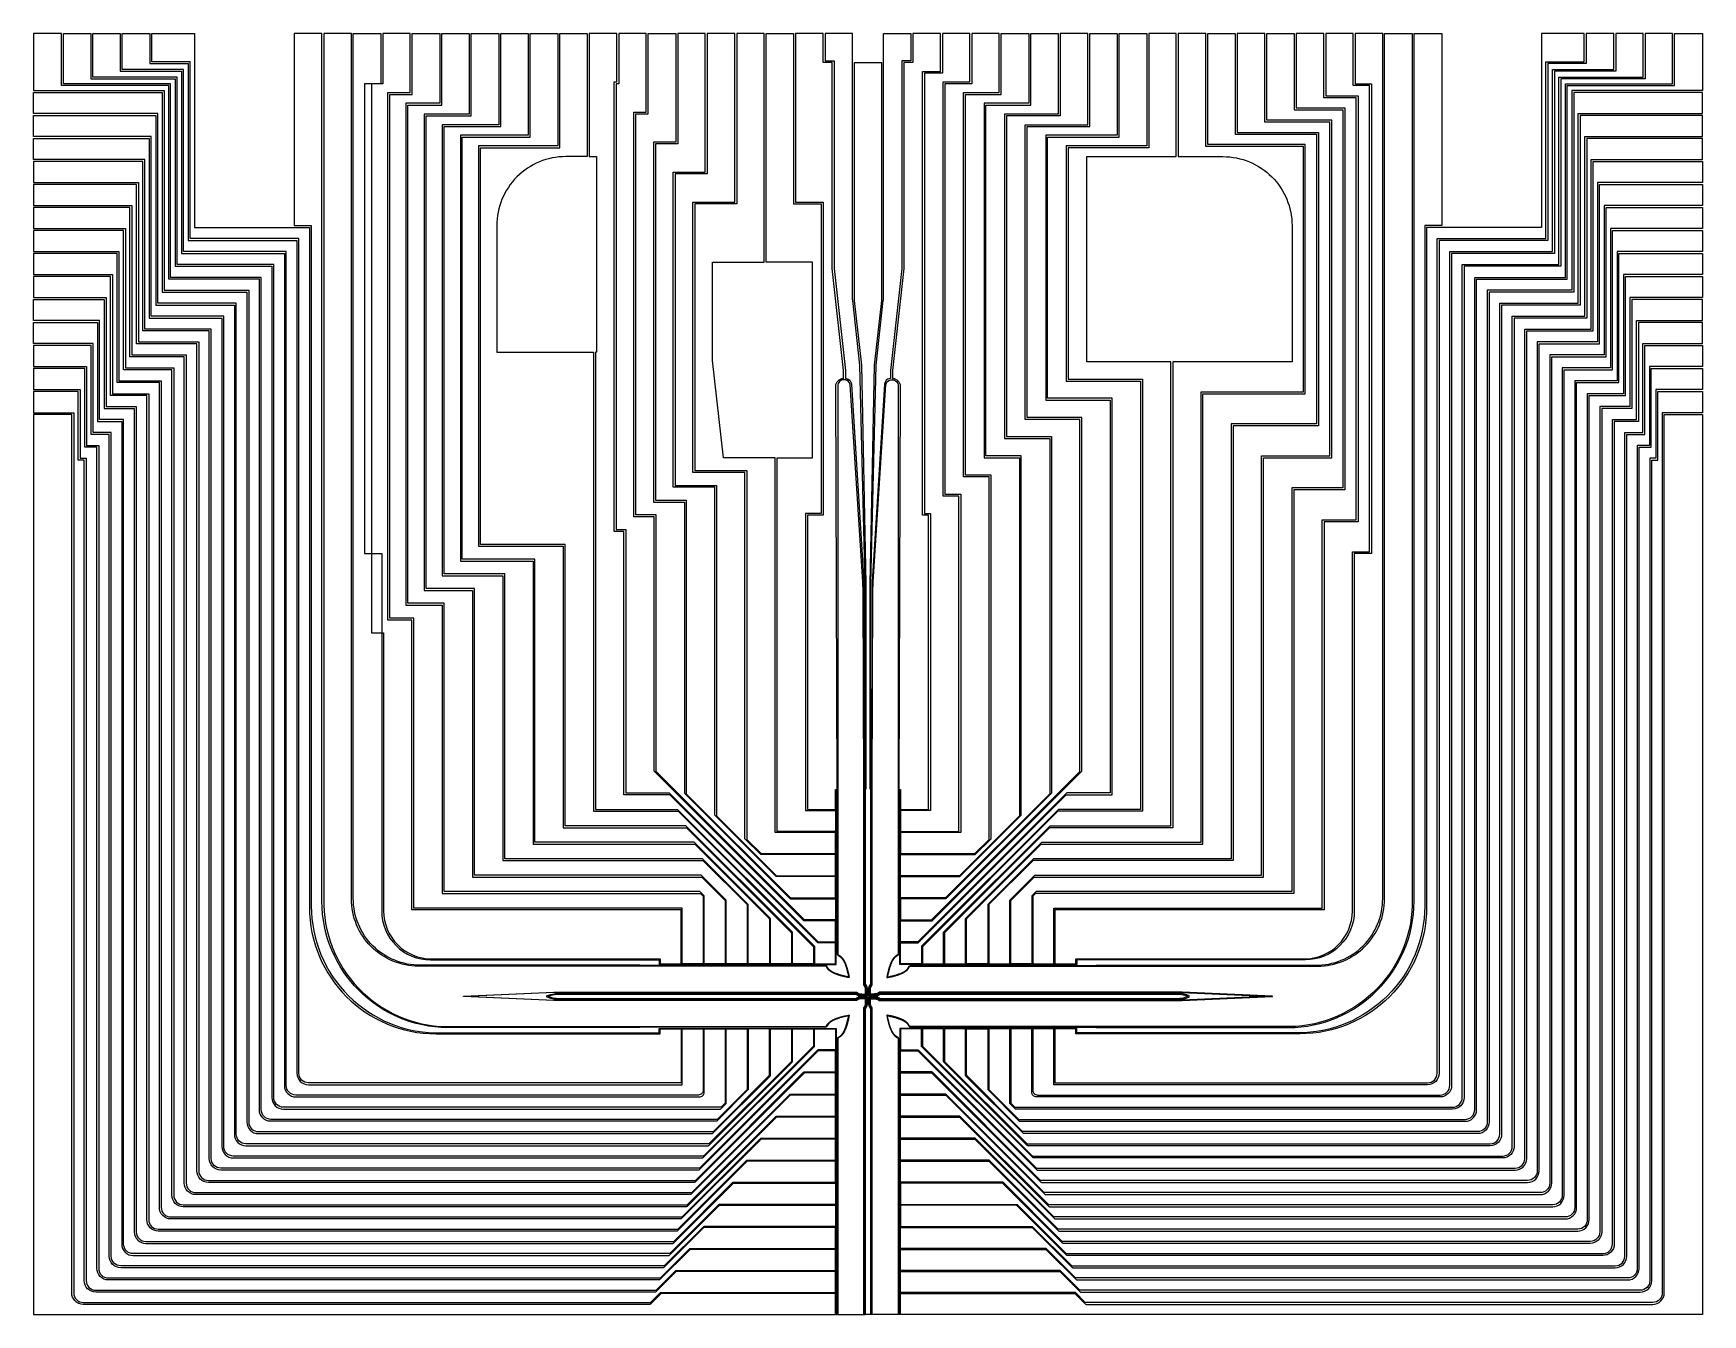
# Model space of a CAD drawing. Header units: millimetres. Extents: x 0 to 17400, y 0 to 13360.
import ezdxf

# ---------------------------------------------------------------- set-up
doc = ezdxf.new("R2010")
doc.units = ezdxf.units.MM
doc.layers.add('Top', color=2, linetype='Continuous')

msp = doc.modelspace()

# ---------------------------------------------------------------- linework, layer by layer
at = {"layer": 'Top'}
for points in [[(2345, 1908), (7081, 1908, 0.198912), (7088, 1911), (7669, 2492, 0.198912), (7672, 2499), (7672, 2980), (7452, 2980), (7452, 2350, -0.198912), (7449, 2343), (7124, 2018, -0.198912), (7117, 2016), (2476, 2016, -0.414214), (2356, 2136), (2356, 10796), (1411, 10796), (1411, 12815), (294, 12815), (294, 13360), (0, 13360), (0, 12765), (1363, 12765), (1363, 10681), (2245, 10681), (2245, 2008, 0.414214)], [(2376, 2136), (2376, 10816), (1431, 10816), (1431, 12835), (314, 12835), (314, 13360), (600, 13360), (600, 12885), (1478, 12885), (1478, 10931), (2486, 10931), (2486, 2263, 0.414214), (2606, 2143), (7160, 2143, 0.198912), (7167, 2146), (7219, 2198, 0.198912), (7222, 2205), (7222, 2980), (7442, 2980), (7442, 2354, -0.198912), (7439, 2347), (7130, 2038, -0.198912), (7123, 2036), (2476, 2036, -0.414214)], [(2506, 2263), (2506, 10951), (1498, 10951), (1498, 12905), (620, 12905), (620, 13360), (906, 13360), (906, 12965), (1545, 12965), (1545, 11066), (2616, 11066), (2616, 2390, 0.414214), (2736, 2270), (6942, 2270, 0.414214), (6992, 2320), (6992, 2980), (7212, 2980), (7212, 2209, -0.198912), (7209, 2202), (7173, 2166, -0.198912), (7165, 2163), (2606, 2163, -0.414214)], [(2636, 2390), (2636, 11086), (1565, 11086), (1565, 12985), (926, 12985), (926, 13360), (1213, 13360), (1213, 13045), (1613, 13045), (1613, 11200), (2747, 11200), (2747, 2517, 0.414214), (2867, 2397), (6762, 2397), (6762, 2980), (6982, 2980), (6982, 2340, -0.414214), (6932, 2290), (2736, 2290, -0.414214)], [(2767, 2517), (2767, 11220), (1633, 11220), (1633, 13065), (1233, 13065), (1233, 13360), (1680, 13360), (1680, 11335), (2877, 11335), (2877, 4250, 0.414211), (4199, 2928), (6532, 2928), (6532, 2980), (6752, 2980), (6752, 2417), (2867, 2417, -0.414214)], [(8367, 2985), (8367, 0), (8380, 0), (8380, 2878), (8380, 2880), (8380, 2881), (8381, 2882), (8381, 2883), (8382, 2884), (8382, 2885), (8382, 2885), (8383, 2886), (8383, 2887), (8384, 2887), (8384, 2888), (8385, 2888), (8385, 2888), (8386, 2889), (8386, 2889), (8387, 2890), (8388, 2890), (8388, 2890), (8389, 2891), (8389, 2891), (8390, 2892), (8391, 2892), (8391, 2892), (8392, 2893), (8393, 2893), (8394, 2894), (8394, 2894), (8395, 2894), (8396, 2895), (8397, 2895), (8397, 2896), (8398, 2896), (8399, 2897), (8400, 2897), (8400, 2897), (8401, 2898), (8402, 2898), (8403, 2899), (8403, 2899), (8404, 2900), (8405, 2900), (8406, 2901), (8407, 2902), (8408, 2902), (8409, 2903), (8410, 2904), (8411, 2905), (8412, 2905), (8413, 2906), (8414, 2907), (8415, 2908), (8416, 2909), (8417, 2909), (8418, 2911), (8419, 2912), (8420, 2913), (8422, 2914), (8423, 2916), (8425, 2918), (8426, 2919), (8428, 2921), (8429, 2923), (8431, 2925), (8433, 2928), (8434, 2930), (8436, 2932), (8438, 2935), (8439, 2937), (8441, 2940), (8443, 2943), (8444, 2946), (8446, 2949), (8448, 2952), (8450, 2956), (8451, 2959), (8453, 2963), (8455, 2967), (8457, 2971), (8459, 2975), (8460, 2979), (8462, 2983), (8464, 2987), (8465, 2991), (8467, 2995), (8468, 2999), (8469, 3003), (8471, 3007), (8472, 3011), (8473, 3015), (8475, 3019), (8476, 3023), (8477, 3027), (8478, 3030), (8479, 3034), (8480, 3038), (8481, 3042), (8482, 3046), (8483, 3050), (8484, 3054), (8485, 3058), (8486, 3062), (8487, 3066), (8488, 3070), (8489, 3075), (8491, 3080), (8492, 3085), (8493, 3090), (8494, 3096), (8495, 3102), (8496, 3109), (8498, 3116), (8498, 3116), (8497, 3116), (8490, 3115), (8484, 3114), (8478, 3112), (8472, 3111), (8467, 3110), (8462, 3109), (8457, 3108), (8452, 3107), (8448, 3106), (8443, 3105), (8439, 3104), (8435, 3103), (8431, 3102), (8427, 3101), (8424, 3100), (8420, 3099), (8416, 3098), (8412, 3097), (8408, 3095), (8404, 3094), (8400, 3093), (8397, 3092), (8393, 3091), (8389, 3089), (8385, 3088), (8381, 3086), (8377, 3085), (8372, 3083), (8368, 3082), (8364, 3080), (8360, 3079), (8356, 3077), (8352, 3075), (8348, 3073), (8345, 3072), (8341, 3070), (8337, 3068), (8334, 3066), (8330, 3064), (8327, 3063), (8324, 3061), (8322, 3059), (8319, 3058), (8316, 3056), (8314, 3054), (8311, 3053), (8309, 3051), (8307, 3049), (8305, 3048), (8303, 3046), (8301, 3045), (8299, 3043), (8298, 3042), (8296, 3040), (8295, 3039), (8293, 3037), (8292, 3036), (8291, 3035), (8290, 3034), (8289, 3033), (8288, 3032), (8288, 3031), (8287, 3030), (8286, 3029), (8285, 3028), (8285, 3027), (8284, 3026), (8283, 3025), (8283, 3025), (8282, 3024), (8281, 3023), (8281, 3022), (8280, 3021), (8280, 3020), (8280, 3020), (8279, 3019), (8279, 3018), (8278, 3017), (8278, 3017), (8277, 3016), (8277, 3015), (8277, 3014), (8276, 3013), (8276, 3013), (8275, 3012), (8275, 3011), (8274, 3010), (8274, 3010), (8274, 3009), (8273, 3008), (8273, 3008), (8272, 3007), (8272, 3006), (8272, 3006), (8271, 3005), (8271, 3005), (8270, 3004), (8270, 3004), (8270, 3003), (8269, 3003), (8269, 3002), (8268, 3002), (8268, 3001), (8267, 3001), (8266, 3000), (8265, 3000), (8265, 2999), (8264, 2999), (8263, 2999), (8262, 2998), (8260, 2998), (6322, 2998), (6322, 2993), (4319, 2993, -0.411526), (3007, 4310), (3007, 12842), (3007, 13360), (2720, 13360), (2720, 11355), (2897, 11355), (2897, 4260, 0.414214), (4219, 2938), (6522, 2938), (6522, 2985)], [(8385, 9683), (8385, 3759), (8385, 3758), (8385, 3757), (8385, 3757), (8386, 3756), (8386, 3755), (8386, 3755), (8387, 3754), (8387, 3754), (8387, 3754), (8388, 3753), (8388, 3753), (8388, 3752), (8389, 3752), (8389, 3752), (8389, 3752), (8390, 3751), (8390, 3751), (8391, 3751), (8391, 3750), (8392, 3750), (8392, 3750), (8393, 3749), (8394, 3749), (8394, 3748), (8395, 3748), (8396, 3748), (8397, 3747), (8398, 3747), (8398, 3746), (8399, 3746), (8400, 3745), (8401, 3745), (8401, 3745), (8402, 3744), (8403, 3744), (8404, 3743), (8405, 3743), (8405, 3742), (8406, 3742), (8407, 3741), (8408, 3741), (8409, 3740), (8410, 3739), (8411, 3738), (8412, 3738), (8413, 3737), (8414, 3736), (8415, 3735), (8416, 3735), (8417, 3734), (8418, 3733), (8419, 3732), (8420, 3731), (8421, 3730), (8423, 3729), (8424, 3727), (8425, 3726), (8427, 3724), (8428, 3722), (8430, 3721), (8432, 3719), (8433, 3717), (8435, 3714), (8437, 3712), (8438, 3710), (8440, 3707), (8442, 3705), (8444, 3702), (8445, 3699), (8447, 3697), (8449, 3694), (8450, 3690), (8452, 3687), (8454, 3683), (8456, 3680), (8458, 3676), (8460, 3672), (8461, 3668), (8463, 3664), (8465, 3660), (8467, 3656), (8468, 3652), (8470, 3648), (8471, 3644), (8473, 3640), (8474, 3635), (8476, 3631), (8477, 3627), (8478, 3623), (8479, 3619), (8481, 3616), (8482, 3612), (8483, 3608), (8484, 3604), (8485, 3600), (8486, 3596), (8487, 3592), (8488, 3588), (8489, 3584), (8490, 3580), (8491, 3576), (8492, 3572), (8493, 3567), (8494, 3563), (8495, 3558), (8496, 3553), (8498, 3547), (8499, 3542), (8500, 3536), (8501, 3529), (8503, 3522), (8504, 3514), (8497, 3516), (8489, 3517), (8483, 3518), (8477, 3520), (8471, 3521), (8466, 3522), (8460, 3523), (8456, 3524), (8451, 3525), (8446, 3526), (8442, 3527), (8438, 3528), (8434, 3529), (8430, 3530), (8426, 3531), (8422, 3532), (8418, 3533), (8415, 3534), (8411, 3535), (8407, 3537), (8403, 3538), (8399, 3539), (8395, 3540), (8391, 3541), (8387, 3543), (8383, 3544), (8379, 3546), (8375, 3547), (8371, 3549), (8367, 3550), (8362, 3552), (8358, 3554), (8354, 3555), (8350, 3557), (8346, 3559), (8342, 3561), (8339, 3562), (8335, 3564), (8331, 3566), (8328, 3568), (8325, 3570), (8322, 3571), (8319, 3573), (8316, 3575), (8314, 3577), (8311, 3578), (8309, 3580), (8306, 3582), (8304, 3583), (8302, 3585), (8300, 3587), (8298, 3588), (8296, 3590), (8294, 3592), (8293, 3593), (8291, 3594), (8290, 3596), (8289, 3597), (8287, 3598), (8286, 3599), (8285, 3600), (8285, 3601), (8284, 3602), (8283, 3603), (8282, 3604), (8281, 3605), (8281, 3606), (8280, 3608), (8279, 3609), (8279, 3609), (8278, 3610), (8277, 3611), (8277, 3612), (8276, 3613), (8276, 3614), (8275, 3615), (8275, 3615), (8274, 3616), (8274, 3617), (8273, 3618), (8273, 3619), (8273, 3619), (8272, 3620), (8272, 3621), (8271, 3622), (8271, 3622), (8270, 3623), (8270, 3624), (8270, 3625), (8269, 3625), (8269, 3626), (8269, 3627), (8268, 3627), (8268, 3628), (8267, 3628), (8267, 3629), (8267, 3629), (8267, 3629), (8266, 3630), (8266, 3630), (8266, 3631), (8265, 3631), (8265, 3631), (8264, 3631), (8264, 3632), (8264, 3632), (8263, 3632), (8262, 3633), (8262, 3633), (8261, 3633), (8260, 3634), (8259, 3634), (4015, 3634, -0.414214), (3315, 4334), (3315, 13360), (3027, 13360), (3027, 4334, 0.414214), (4301, 3003), (8259, 3003), (8260, 3003), (8261, 3003), (8262, 3004), (8262, 3004), (8263, 3004), (8264, 3005), (8264, 3005), (8264, 3005), (8265, 3006), (8265, 3006), (8266, 3006), (8266, 3007), (8266, 3007), (8267, 3007), (8267, 3008), (8267, 3008), (8267, 3009), (8268, 3009), (8268, 3010), (8269, 3010), (8269, 3011), (8269, 3012), (8270, 3012), (8270, 3013), (8270, 3014), (8271, 3014), (8271, 3015), (8272, 3016), (8272, 3017), (8273, 3017), (8273, 3018), (8273, 3019), (8274, 3020), (8274, 3021), (8275, 3021), (8275, 3022), (8276, 3023), (8276, 3024), (8277, 3025), (8277, 3025), (8278, 3026), (8279, 3027), (8279, 3028), (8280, 3029), (8281, 3030), (8281, 3031), (8282, 3032), (8283, 3033), (8284, 3034), (8285, 3035), (8285, 3036), (8286, 3038), (8287, 3039), (8289, 3040), (8290, 3041), (8291, 3042), (8293, 3044), (8294, 3045), (8296, 3047), (8298, 3048), (8300, 3050), (8302, 3052), (8304, 3053), (8306, 3055), (8309, 3057), (8311, 3059), (8314, 3060), (8316, 3062), (8319, 3064), (8322, 3065), (8325, 3067), (8328, 3069), (8331, 3071), (8335, 3073), (8339, 3074), (8342, 3076), (8346, 3078), (8350, 3080), (8354, 3082), (8358, 3083), (8362, 3085), (8367, 3087), (8371, 3088), (8375, 3090), (8379, 3091), (8383, 3093), (8387, 3094), (8391, 3095), (8395, 3097), (8399, 3098), (8403, 3099), (8407, 3100), (8411, 3101), (8415, 3102), (8418, 3104), (8422, 3105), (8426, 3106), (8430, 3107), (8434, 3108), (8438, 3109), (8442, 3110), (8446, 3111), (8451, 3112), (8456, 3113), (8460, 3114), (8466, 3115), (8471, 3116), (8477, 3117), (8483, 3118), (8489, 3120), (8497, 3121), (8504, 3123), (8503, 3115), (8501, 3108), (8500, 3101), (8499, 3095), (8498, 3089), (8496, 3084), (8495, 3079), (8494, 3074), (8493, 3069), (8492, 3065), (8491, 3061), (8490, 3056), (8489, 3052), (8488, 3048), (8487, 3045), (8486, 3041), (8485, 3037), (8484, 3033), (8483, 3029), (8482, 3025), (8481, 3021), (8479, 3017), (8478, 3013), (8477, 3009), (8476, 3005), (8474, 3001), (8473, 2997), (8471, 2993), (8470, 2989), (8468, 2985), (8467, 2981), (8465, 2977), (8463, 2973), (8461, 2969), (8460, 2965), (8458, 2961), (8456, 2957), (8454, 2953), (8452, 2950), (8450, 2947), (8449, 2943), (8447, 2940), (8445, 2937), (8444, 2935), (8442, 2932), (8440, 2929), (8438, 2927), (8437, 2925), (8435, 2922), (8433, 2920), (8432, 2918), (8430, 2916), (8428, 2914), (8427, 2913), (8425, 2911), (8424, 2910), (8423, 2908), (8421, 2907), (8420, 2906), (8419, 2905), (8418, 2904), (8417, 2903), (8416, 2902), (8415, 2901), (8414, 2901), (8413, 2900), (8412, 2899), (8411, 2898), (8410, 2898), (8409, 2897), (8408, 2896), (8407, 2896), (8406, 2895), (8405, 2895), (8405, 2894), (8404, 2894), (8403, 2893), (8402, 2893), (8401, 2892), (8401, 2892), (8400, 2891), (8399, 2891), (8398, 2891), (8398, 2890), (8397, 2890), (8396, 2889), (8395, 2889), (8394, 2888), (8394, 2888), (8393, 2888), (8392, 2887), (8392, 2887), (8391, 2887), (8391, 2886), (8390, 2886), (8390, 2886), (8389, 2885), (8389, 2885), (8389, 2885), (8388, 2884), (8388, 2884), (8388, 2884), (8387, 2883), (8387, 2883), (8387, 2882), (8386, 2882), (8386, 2881), (8386, 2881), (8385, 2880), (8385, 2879), (8385, 2879), (8385, 2878), (8385, 0), (8655, 0), (8655, 3193), (8656, 3195), (8656, 3196), (8656, 3197), (8656, 3198), (8656, 3199), (8657, 3199), (8657, 3200), (8657, 3200), (8657, 3201), (8658, 3201), (8658, 3202), (8658, 3202), (8658, 3202), (8659, 3203), (8659, 3203), (8659, 3204), (8660, 3204), (8660, 3204), (8660, 3205), (8660, 3205), (8661, 3206), (8661, 3206), (8661, 3206), (8662, 3207), (8662, 3207), (8662, 3208), (8662, 3208), (8663, 3208), (8663, 3209), (8663, 3209), (8664, 3209), (8664, 3210), (8664, 3210), (8664, 3211), (8665, 3211), (8665, 3212), (8665, 3212), (8666, 3212), (8666, 3213), (8666, 3213), (8666, 3214), (8667, 3214), (8667, 3215), (8667, 3215), (8668, 3216), (8668, 3217), (8668, 3217), (8669, 3218), (8669, 3218), (8669, 3219), (8669, 3220), (8670, 3220), (8670, 3221), (8670, 3222), (8671, 3223), (8671, 3223), (8671, 3224), (8671, 3224), (8671, 3225), (8672, 3226), (8672, 3226), (8672, 3227), (8672, 3227), (8672, 3228), (8672, 3228), (8673, 3229), (8673, 3229), (8673, 3230), (8673, 3230), (8673, 3231), (8673, 3231), (8673, 3232), (8674, 3233), (8674, 3233), (8674, 3234), (8674, 3234), (8674, 3235), (8674, 3235), (8674, 3236), (8674, 3236), (8674, 3237), (8674, 3237), (8675, 3238), (8675, 3239), (8675, 3239), (8675, 3240), (8675, 3241), (8675, 3243), (8675, 3244), (8675, 3246), (8675, 3248), (8675, 3250), (8675, 3252), (8675, 3255), (8675, 3258), (8675, 3261), (8675, 3264), (8675, 3267), (8675, 3271), (8675, 3275), (8675, 3279), (8675, 3284), (8675, 3288), (8675, 3293), (8670, 3293), (8665, 3293), (8661, 3293), (8657, 3293), (8653, 3293), (8649, 3293), (8646, 3293), (8642, 3293), (8639, 3293), (8637, 3293), (8634, 3293), (8632, 3293), (8629, 3293), (8628, 3293), (8626, 3293), (8624, 3293), (8623, 3293), (8622, 3293), (8621, 3293), (8620, 3293), (8619, 3293), (8619, 3293), (8618, 3293), (8618, 3293), (8617, 3293), (8617, 3293), (8616, 3292), (8616, 3292), (8615, 3292), (8615, 3292), (8614, 3292), (8614, 3292), (8613, 3292), (8612, 3292), (8612, 3291), (8611, 3291), (8611, 3291), (8610, 3291), (8610, 3291), (8609, 3291), (8609, 3291), (8608, 3290), (8608, 3290), (8607, 3290), (8607, 3290), (8606, 3290), (8605, 3289), (8605, 3289), (8604, 3289), (8603, 3289), (8603, 3288), (8602, 3288), (8601, 3288), (8601, 3288), (8600, 3287), (8599, 3287), (8599, 3287), (8598, 3286), (8598, 3286), (8597, 3286), (8596, 3285), (8596, 3285), (8595, 3285), (8595, 3285), (8594, 3284), (8594, 3284), (8594, 3284), (8593, 3283), (8593, 3283), (8592, 3283), (8592, 3283), (8591, 3282), (8591, 3282), (8591, 3282), (8590, 3281), (8590, 3281), (8590, 3281), (8589, 3281), (8589, 3280), (8588, 3280), (8588, 3280), (8588, 3279), (8587, 3279), (8587, 3279), (8586, 3278), (8586, 3278), (8586, 3278), (8585, 3278), (8585, 3277), (8584, 3277), (8584, 3277), (8584, 3277), (8583, 3276), (8583, 3276), (8582, 3276), (8582, 3276), (8581, 3275), (8581, 3275), (8580, 3275), (8580, 3275), (8579, 3274), (8578, 3274), (8576, 3274), (8575, 3274), (5425, 3274), (5425, 3274), (4484, 3316, -0.955706), (4484, 3320), (5425, 3363), (8575, 3363), (8576, 3363), (8578, 3363), (8579, 3362), (8580, 3362), (8580, 3362), (8581, 3362), (8581, 3361), (8582, 3361), (8582, 3361), (8583, 3361), (8583, 3361), (8584, 3360), (8584, 3360), (8584, 3360), (8585, 3359), (8585, 3359), (8586, 3359), (8586, 3359), (8586, 3358), (8587, 3358), (8587, 3358), (8588, 3357), (8588, 3357), (8588, 3357), (8589, 3357), (8589, 3356), (8590, 3356), (8590, 3356), (8590, 3355), (8591, 3355), (8591, 3355), (8591, 3355), (8592, 3354), (8592, 3354), (8593, 3354), (8593, 3353), (8594, 3353), (8594, 3353), (8594, 3352), (8595, 3352), (8595, 3352), (8596, 3352), (8596, 3351), (8597, 3351), (8598, 3351), (8598, 3350), (8599, 3350), (8599, 3350), (8600, 3350), (8601, 3349), (8601, 3349), (8602, 3349), (8603, 3348), (8603, 3348), (8604, 3348), (8605, 3348), (8605, 3347), (8606, 3347), (8607, 3347), (8607, 3347), (8608, 3347), (8608, 3346), (8609, 3346), (8609, 3346), (8610, 3346), (8610, 3346), (8611, 3346), (8611, 3345), (8612, 3345), (8612, 3345), (8613, 3345), (8614, 3345), (8614, 3345), (8615, 3345), (8615, 3345), (8616, 3344), (8616, 3344), (8617, 3344), (8617, 3344), (8618, 3344), (8618, 3344), (8619, 3344), (8619, 3344), (8620, 3344), (8621, 3344), (8622, 3344), (8623, 3344), (8624, 3344), (8626, 3344), (8628, 3344), (8629, 3344), (8632, 3344), (8634, 3343), (8637, 3343), (8639, 3343), (8642, 3343), (8646, 3343), (8649, 3343), (8653, 3343), (8657, 3343), (8661, 3343), (8665, 3343), (8670, 3343), (8675, 3343), (8675, 3348), (8675, 3353), (8675, 3358), (8675, 3362), (8675, 3366), (8675, 3369), (8675, 3373), (8675, 3376), (8675, 3379), (8675, 3382), (8675, 3384), (8675, 3387), (8675, 3389), (8675, 3391), (8675, 3393), (8675, 3394), (8675, 3395), (8675, 3397), (8675, 3397), (8675, 3398), (8675, 3399), (8674, 3400), (8674, 3400), (8674, 3401), (8674, 3401), (8674, 3402), (8674, 3402), (8674, 3403), (8674, 3403), (8674, 3404), (8674, 3404), (8673, 3405), (8673, 3405), (8673, 3406), (8673, 3406), (8673, 3407), (8673, 3408), (8673, 3408), (8672, 3409), (8672, 3409), (8672, 3410), (8672, 3410), (8672, 3411), (8672, 3411), (8671, 3412), (8671, 3412), (8671, 3413), (8671, 3414), (8671, 3414), (8670, 3415), (8670, 3416), (8670, 3416), (8669, 3417), (8669, 3418), (8669, 3418), (8669, 3419), (8668, 3420), (8668, 3420), (8668, 3421), (8667, 3421), (8667, 3422), (8667, 3422), (8666, 3423), (8666, 3423), (8666, 3424), (8666, 3424), (8665, 3425), (8665, 3425), (8665, 3426), (8664, 3426), (8664, 3427), (8664, 3427), (8664, 3427), (8663, 3428), (8663, 3428), (8663, 3429), (8662, 3429), (8662, 3429), (8662, 3430), (8662, 3430), (8661, 3430), (8661, 3431), (8661, 3431), (8660, 3432), (8660, 3432), (8660, 3432), (8660, 3433), (8659, 3433), (8659, 3434), (8659, 3434), (8658, 3434), (8658, 3435), (8658, 3435), (8658, 3436), (8657, 3436), (8657, 3437), (8657, 3437), (8657, 3438), (8656, 3438), (8656, 3439), (8656, 3440), (8656, 3441), (8656, 3442), (8655, 3444), (8655, 5477), (8648, 7579, 0.015254), (8646, 7640), (8513, 9696, 0.32767), (8463, 9748), (8450, 9748, 0.414214)], [(8260, 3639), (6322, 3639), (6322, 3644), (4035, 3644, -0.419291), (3335, 4339), (3335, 13360), (3622, 13360), (3622, 12835), (3453, 12835), (3453, 7935), (3631, 7935), (3631, 4209, 0.414216), (4141, 3699), (6522, 3699), (6522, 3652), (8367, 3652), (8367, 5472), (8380, 5472), (8380, 3759), (8380, 3757), (8380, 3756), (8381, 3755), (8381, 3754), (8382, 3753), (8382, 3752), (8382, 3751), (8383, 3751), (8383, 3750), (8384, 3750), (8384, 3749), (8385, 3749), (8385, 3748), (8386, 3748), (8386, 3748), (8387, 3747), (8388, 3747), (8388, 3746), (8389, 3746), (8389, 3746), (8390, 3745), (8391, 3745), (8391, 3744), (8392, 3744), (8393, 3744), (8394, 3743), (8394, 3743), (8395, 3742), (8396, 3742), (8397, 3741), (8397, 3741), (8398, 3741), (8399, 3740), (8400, 3740), (8400, 3739), (8401, 3739), (8402, 3738), (8403, 3738), (8403, 3737), (8404, 3737), (8405, 3736), (8406, 3736), (8407, 3735), (8408, 3734), (8409, 3734), (8410, 3733), (8411, 3732), (8412, 3732), (8413, 3731), (8414, 3730), (8415, 3729), (8416, 3728), (8417, 3727), (8418, 3726), (8419, 3725), (8420, 3724), (8422, 3722), (8423, 3721), (8425, 3719), (8426, 3717), (8428, 3715), (8429, 3713), (8431, 3711), (8433, 3709), (8434, 3707), (8436, 3705), (8438, 3702), (8439, 3700), (8441, 3697), (8443, 3694), (8444, 3691), (8446, 3688), (8448, 3685), (8450, 3681), (8451, 3677), (8453, 3674), (8455, 3670), (8457, 3666), (8459, 3662), (8460, 3658), (8462, 3654), (8464, 3650), (8465, 3646), (8467, 3642), (8468, 3638), (8469, 3634), (8471, 3630), (8472, 3626), (8473, 3622), (8475, 3618), (8476, 3614), (8477, 3610), (8478, 3606), (8479, 3603), (8480, 3599), (8481, 3595), (8482, 3591), (8483, 3587), (8484, 3583), (8485, 3579), (8486, 3575), (8487, 3571), (8488, 3566), (8489, 3562), (8491, 3557), (8492, 3552), (8493, 3546), (8494, 3541), (8495, 3535), (8496, 3528), (8498, 3521), (8498, 3521), (8497, 3521), (8490, 3522), (8484, 3523), (8478, 3524), (8472, 3526), (8467, 3527), (8462, 3528), (8457, 3529), (8452, 3530), (8448, 3531), (8443, 3532), (8439, 3533), (8435, 3534), (8431, 3535), (8427, 3536), (8424, 3537), (8420, 3538), (8416, 3539), (8412, 3540), (8408, 3541), (8404, 3543), (8400, 3544), (8397, 3545), (8393, 3546), (8389, 3548), (8385, 3549), (8381, 3550), (8377, 3552), (8372, 3553), (8368, 3555), (8364, 3556), (8360, 3558), (8356, 3560), (8352, 3562), (8348, 3563), (8345, 3565), (8341, 3567), (8337, 3569), (8334, 3571), (8330, 3572), (8327, 3574), (8324, 3576), (8322, 3577), (8319, 3579), (8316, 3581), (8314, 3582), (8311, 3584), (8309, 3586), (8307, 3587), (8305, 3589), (8303, 3591), (8301, 3592), (8299, 3594), (8298, 3595), (8296, 3597), (8295, 3598), (8293, 3599), (8292, 3600), (8291, 3602), (8290, 3603), (8289, 3604), (8288, 3605), (8288, 3606), (8287, 3606), (8286, 3607), (8285, 3608), (8285, 3609), (8284, 3610), (8283, 3611), (8283, 3612), (8282, 3613), (8281, 3614), (8281, 3615), (8280, 3616), (8280, 3616), (8280, 3617), (8279, 3618), (8279, 3619), (8278, 3619), (8278, 3620), (8277, 3621), (8277, 3622), (8277, 3623), (8276, 3623), (8276, 3624), (8275, 3625), (8275, 3626), (8274, 3626), (8274, 3627), (8274, 3628), (8273, 3628), (8273, 3629), (8272, 3630), (8272, 3630), (8272, 3631), (8271, 3631), (8271, 3632), (8270, 3632), (8270, 3633), (8270, 3634), (8269, 3634), (8269, 3635), (8268, 3635), (8268, 3635), (8267, 3636), (8266, 3636), (8265, 3637), (8265, 3637), (8264, 3638), (8263, 3638), (8262, 3638)], [(3642, 13360), (3642, 12833), (3524, 12833), (3524, 7109), (3651, 7109), (3651, 4209, 0.414216), (4151, 3709), (6532, 3709), (6532, 3657), (6752, 3657), (6752, 4220), (3946, 4220), (3946, 7243), (3694, 7243), (3694, 12742), (3929, 12742), (3929, 13360)], [(4852, 13360), (4852, 12408), (4262, 12408), (4262, 7704), (4893, 7704), (4893, 4734), (6980, 4734), (7439, 4276, -0.198912), (7442, 4269), (7442, 3657), (7222, 3657), (7222, 4322), (6961, 4582), (4597, 4582), (4597, 7570), (4093, 7570), (4093, 12499), (4564, 12499), (4564, 13360)], [(5159, 13360), (5159, 12297), (4451, 12297), (4451, 7858), (5208, 7858), (5208, 4905), (6894, 4905), (7669, 4131, -0.198912), (7672, 4123), (7672, 3657), (7452, 3657), (7452, 4273, 0.198912), (7449, 4280), (6975, 4754), (4913, 4754), (4913, 7724), (4282, 7724), (4282, 12388), (4872, 12388), (4872, 13360)], [(5466, 13360), (5466, 12186), (4641, 12186), (4641, 8012), (5524, 8012), (5524, 5077), (6807, 5077), (7899, 3985, -0.198912), (7902, 3978), (7902, 3657), (7682, 3657), (7682, 4128, 0.198912), (7679, 4135), (6888, 4925), (5228, 4925), (5228, 7878), (4471, 7878), (4471, 12277), (5179, 12277), (5179, 13360)], [(8616, 9900), (8541, 10573, -0.027929), (8540, 10582), (8540, 13360), (8253, 13360), (8253, 13075), (8346, 13075), (8346, 10919, 0.02793), (8347, 10910), (8466, 9846, -0.02793), (8466, 9837), (8466, 9764, 0.414214), (8468, 9762), (8471, 9762, -0.360415), (8528, 9702), (8656, 7640, -0.015262), (8658, 7579), (8660, 5477), (8660, 3445), (8660, 3444), (8660, 3443), (8661, 3443), (8661, 3442), (8661, 3441), (8661, 3440), (8661, 3440), (8661, 3439), (8661, 3439), (8662, 3439), (8662, 3438), (8662, 3438), (8662, 3438), (8662, 3437), (8663, 3437), (8663, 3437), (8663, 3436), (8663, 3436), (8664, 3436), (8664, 3435), (8664, 3435), (8664, 3435), (8665, 3434), (8665, 3434), (8665, 3433), (8665, 3433), (8666, 3433), (8666, 3432), (8666, 3432), (8667, 3432), (8667, 3431), (8667, 3431), (8668, 3430), (8668, 3430), (8668, 3429), (8669, 3429), (8669, 3428), (8669, 3428), (8670, 3428), (8670, 3427), (8670, 3427), (8670, 3426), (8671, 3425), (8671, 3425), (8671, 3424), (8672, 3424), (8672, 3423), (8672, 3422), (8673, 3422), (8673, 3421), (8673, 3420), (8674, 3420), (8674, 3419), (8674, 3418), (8675, 3418), (8675, 3417), (8675, 3416), (8676, 3415), (8676, 3415), (8676, 3414), (8676, 3413), (8676, 3413), (8677, 3412), (8677, 3412), (8677, 3411), (8677, 3411), (8677, 3410), (8677, 3409), (8678, 3409), (8678, 3408), (8678, 3408), (8678, 3407), (8678, 3407), (8678, 3406), (8678, 3405), (8679, 3405), (8679, 3404), (8679, 3404), (8679, 3403), (8679, 3403), (8679, 3402), (8679, 3401), (8679, 3401), (8679, 3400), (8680, 3399), (8680, 3399), (8680, 3398), (8680, 3397), (8680, 3396), (8680, 3394), (8680, 3393), (8680, 3391), (8680, 3389), (8680, 3387), (8680, 3384), (8680, 3382), (8680, 3379), (8680, 3376), (8680, 3373), (8680, 3369), (8680, 3366), (8680, 3362), (8680, 3358), (8680, 3353), (8680, 3348), (8680, 3338), (8670, 3338), (8665, 3338), (8661, 3338), (8657, 3338), (8653, 3338), (8649, 3338), (8646, 3338), (8642, 3338), (8639, 3338), (8637, 3338), (8634, 3338), (8632, 3339), (8629, 3339), (8627, 3339), (8626, 3339), (8624, 3339), (8623, 3339), (8622, 3339), (8621, 3339), (8620, 3339), (8619, 3339), (8618, 3339), (8618, 3339), (8617, 3339), (8616, 3339), (8616, 3339), (8615, 3339), (8615, 3340), (8614, 3340), (8614, 3340), (8613, 3340), (8612, 3340), (8612, 3340), (8611, 3340), (8611, 3340), (8610, 3341), (8610, 3341), (8609, 3341), (8608, 3341), (8608, 3341), (8607, 3341), (8607, 3342), (8606, 3342), (8606, 3342), (8605, 3342), (8604, 3342), (8604, 3343), (8603, 3343), (8602, 3343), (8602, 3343), (8601, 3344), (8600, 3344), (8599, 3344), (8599, 3345), (8598, 3345), (8597, 3345), (8597, 3346), (8596, 3346), (8595, 3346), (8595, 3347), (8594, 3347), (8593, 3347), (8593, 3348), (8592, 3348), (8592, 3348), (8591, 3349), (8591, 3349), (8590, 3349), (8590, 3350), (8589, 3350), (8589, 3350), (8589, 3350), (8588, 3351), (8588, 3351), (8587, 3351), (8587, 3352), (8586, 3352), (8586, 3352), (8586, 3353), (8585, 3353), (8585, 3353), (8585, 3353), (8584, 3354), (8584, 3354), (8583, 3354), (8583, 3355), (8583, 3355), (8582, 3355), (8582, 3355), (8582, 3356), (8581, 3356), (8581, 3356), (8581, 3356), (8580, 3356), (8580, 3357), (8580, 3357), (8579, 3357), (8579, 3357), (8579, 3357), (8578, 3357), (8578, 3357), (8577, 3358), (8575, 3358), (8574, 3358), (5425, 3358), (4572, 3319, 0.955706), (4572, 3317), (5425, 3279), (8574, 3279), (8575, 3279), (8577, 3279), (8578, 3279), (8578, 3279), (8579, 3280), (8579, 3280), (8579, 3280), (8580, 3280), (8580, 3280), (8580, 3280), (8581, 3281), (8581, 3281), (8581, 3281), (8582, 3281), (8582, 3281), (8582, 3282), (8583, 3282), (8583, 3282), (8583, 3282), (8584, 3283), (8584, 3283), (8585, 3283), (8585, 3284), (8585, 3284), (8586, 3284), (8586, 3284), (8586, 3285), (8587, 3285), (8587, 3285), (8588, 3286), (8588, 3286), (8589, 3286), (8589, 3287), (8589, 3287), (8590, 3287), (8590, 3288), (8591, 3288), (8591, 3288), (8592, 3289), (8592, 3289), (8593, 3289), (8593, 3290), (8594, 3290), (8595, 3290), (8595, 3291), (8596, 3291), (8597, 3291), (8597, 3291), (8598, 3292), (8599, 3292), (8599, 3292), (8600, 3293), (8601, 3293), (8602, 3293), (8602, 3294), (8603, 3294), (8604, 3294), (8604, 3294), (8605, 3295), (8606, 3295), (8606, 3295), (8607, 3295), (8607, 3295), (8608, 3296), (8608, 3296), (8609, 3296), (8610, 3296), (8610, 3296), (8611, 3296), (8611, 3296), (8612, 3297), (8612, 3297), (8613, 3297), (8614, 3297), (8614, 3297), (8615, 3297), (8615, 3297), (8616, 3297), (8616, 3298), (8617, 3298), (8618, 3298), (8618, 3298), (8619, 3298), (8620, 3298), (8621, 3298), (8622, 3298), (8623, 3298), (8624, 3298), (8626, 3298), (8627, 3298), (8629, 3298), (8632, 3298), (8634, 3298), (8637, 3298), (8639, 3298), (8642, 3298), (8646, 3298), (8649, 3298), (8653, 3298), (8657, 3298), (8661, 3298), (8665, 3298), (8670, 3298), (8680, 3298), (8680, 3288), (8680, 3284), (8680, 3279), (8680, 3275), (8680, 3271), (8680, 3267), (8680, 3264), (8680, 3261), (8680, 3258), (8680, 3255), (8680, 3252), (8680, 3250), (8680, 3248), (8680, 3246), (8680, 3244), (8680, 3243), (8680, 3241), (8680, 3240), (8680, 3239), (8680, 3238), (8680, 3237), (8679, 3237), (8679, 3236), (8679, 3235), (8679, 3235), (8679, 3234), (8679, 3234), (8679, 3233), (8679, 3233), (8679, 3232), (8678, 3231), (8678, 3231), (8678, 3230), (8678, 3230), (8678, 3229), (8678, 3229), (8678, 3228), (8677, 3227), (8677, 3227), (8677, 3226), (8677, 3226), (8677, 3225), (8677, 3225), (8676, 3224), (8676, 3223), (8676, 3223), (8676, 3222), (8676, 3221), (8675, 3221), (8675, 3220), (8675, 3219), (8674, 3219), (8674, 3218), (8674, 3217), (8673, 3216), (8673, 3216), (8673, 3215), (8672, 3214), (8672, 3214), (8672, 3213), (8671, 3212), (8671, 3212), (8671, 3211), (8670, 3211), (8670, 3210), (8670, 3210), (8670, 3209), (8669, 3209), (8669, 3208), (8669, 3208), (8668, 3207), (8668, 3207), (8668, 3207), (8667, 3206), (8667, 3206), (8667, 3205), (8666, 3205), (8666, 3204), (8666, 3204), (8665, 3204), (8665, 3203), (8665, 3203), (8665, 3203), (8664, 3202), (8664, 3202), (8664, 3202), (8664, 3201), (8663, 3201), (8663, 3200), (8663, 3200), (8663, 3200), (8662, 3199), (8662, 3199), (8662, 3199), (8662, 3198), (8662, 3198), (8661, 3198), (8661, 3197), (8661, 3197), (8661, 3197), (8661, 3196), (8661, 3195), (8661, 3194), (8660, 3193), (8660, 0), (8670, 0), (8670, 3192), (8671, 3193), (8671, 3194), (8671, 3194), (8671, 3194), (8671, 3194), (8671, 3194), (8671, 3194), (8671, 3195), (8671, 3195), (8672, 3195), (8672, 3195), (8672, 3196), (8672, 3196), (8672, 3196), (8673, 3197), (8673, 3197), (8673, 3197), (8673, 3198), (8674, 3198), (8674, 3198), (8674, 3199), (8675, 3199), (8675, 3200), (8675, 3200), (8676, 3201), (8676, 3201), (8676, 3202), (8677, 3202), (8677, 3203), (8678, 3203), (8678, 3204), (8678, 3204), (8679, 3205), (8679, 3206), (8679, 3206), (8680, 3207), (8680, 3208), (8681, 3208), (8681, 3209), (8681, 3210), (8682, 3211), (8682, 3211), (8683, 3212), (8683, 3213), (8683, 3214), (8684, 3215), (8684, 3215), (8684, 3216), (8685, 3217), (8685, 3218), (8685, 3219), (8685, 3219), (8686, 3220), (8686, 3221), (8686, 3222), (8686, 3222), (8687, 3223), (8687, 3223), (8687, 3224), (8687, 3225), (8687, 3225), (8687, 3226), (8688, 3227), (8688, 3227), (8688, 3228), (8688, 3229), (8688, 3229), (8688, 3230), (8688, 3230), (8689, 3231), (8689, 3232), (8689, 3232), (8689, 3233), (8689, 3234), (8689, 3235), (8689, 3235), (8689, 3236), (8690, 3237), (8690, 3238), (8690, 3240), (8690, 3241), (8690, 3242), (8690, 3244), (8690, 3246), (8690, 3248), (8690, 3250), (8690, 3252), (8690, 3255), (8690, 3258), (8690, 3261), (8690, 3264), (8690, 3267), (8690, 3271), (8690, 3275), (8690, 3279), (8690, 3284), (8690, 3288), (8690, 3308), (8670, 3308), (8665, 3308), (8661, 3308), (8657, 3308), (8653, 3308), (8649, 3308), (8646, 3308), (8642, 3308), (8639, 3308), (8637, 3308), (8634, 3308), (8632, 3308), (8629, 3308), (8627, 3308), (8626, 3308), (8624, 3308), (8622, 3308), (8621, 3308), (8620, 3308), (8619, 3308), (8618, 3308), (8617, 3308), (8616, 3308), (8615, 3308), (8615, 3307), (8614, 3307), (8613, 3307), (8613, 3307), (8612, 3307), (8611, 3307), (8611, 3307), (8610, 3306), (8609, 3306), (8609, 3306), (8608, 3306), (8608, 3306), (8607, 3306), (8606, 3305), (8606, 3305), (8605, 3305), (8604, 3305), (8604, 3305), (8603, 3305), (8602, 3304), (8602, 3304), (8601, 3304), (8600, 3304), (8599, 3303), (8599, 3303), (8598, 3303), (8597, 3302), (8596, 3302), (8595, 3302), (8595, 3301), (8594, 3301), (8593, 3301), (8592, 3300), (8591, 3300), (8591, 3299), (8590, 3299), (8589, 3299), (8589, 3298), (8588, 3298), (8587, 3297), (8587, 3297), (8586, 3297), (8585, 3296), (8585, 3296), (8584, 3296), (8584, 3295), (8583, 3295), (8583, 3294), (8582, 3294), (8582, 3294), (8581, 3293), (8581, 3293), (8580, 3293), (8580, 3292), (8580, 3292), (8579, 3292), (8579, 3292), (8578, 3291), (8578, 3291), (8578, 3291), (8577, 3291), (8577, 3290), (8577, 3290), (8577, 3290), (8576, 3290), (8576, 3290), (8576, 3289), (8576, 3289), (8576, 3289), (8575, 3289), (8575, 3289), (8575, 3289), (8575, 3289), (8574, 3289), (5457, 3289, -0.078413), (5395, 3298), (5357, 3311, -0.727422), (5357, 3326), (5395, 3338, -0.078413), (5457, 3348), (8574, 3348), (8575, 3348), (8575, 3348), (8575, 3348), (8575, 3348), (8576, 3348), (8576, 3347), (8576, 3347), (8576, 3347), (8576, 3347), (8577, 3347), (8577, 3347), (8577, 3346), (8577, 3346), (8578, 3346), (8578, 3346), (8578, 3346), (8579, 3345), (8579, 3345), (8580, 3345), (8580, 3344), (8580, 3344), (8581, 3344), (8581, 3343), (8582, 3343), (8582, 3343), (8583, 3342), (8583, 3342), (8584, 3342), (8584, 3341), (8585, 3341), (8585, 3340), (8586, 3340), (8587, 3340), (8587, 3339), (8588, 3339), (8589, 3339), (8589, 3338), (8590, 3338), (8591, 3337), (8591, 3337), (8592, 3337), (8593, 3336), (8594, 3336), (8595, 3336), (8595, 3335), (8596, 3335), (8597, 3334), (8598, 3334), (8599, 3334), (8599, 3334), (8600, 3333), (8601, 3333), (8602, 3333), (8602, 3332), (8603, 3332), (8604, 3332), (8604, 3332), (8605, 3332), (8606, 3331), (8606, 3331), (8607, 3331), (8608, 3331), (8608, 3331), (8609, 3331), (8609, 3330), (8610, 3330), (8611, 3330), (8611, 3330), (8612, 3330), (8613, 3330), (8613, 3330), (8614, 3329), (8615, 3329), (8615, 3329), (8616, 3329), (8617, 3329), (8618, 3329), (8619, 3329), (8620, 3329), (8621, 3329), (8622, 3329), (8624, 3329), (8626, 3329), (8627, 3329), (8629, 3329), (8632, 3329), (8634, 3328), (8637, 3328), (8639, 3328), (8642, 3328), (8646, 3328), (8649, 3328), (8653, 3328), (8657, 3328), (8661, 3328), (8665, 3328), (8670, 3328), (8690, 3328), (8690, 3348), (8690, 3353), (8690, 3358), (8690, 3362), (8690, 3366), (8690, 3369), (8690, 3373), (8690, 3376), (8690, 3379), (8690, 3382), (8690, 3384), (8690, 3387), (8690, 3389), (8690, 3391), (8690, 3393), (8690, 3395), (8690, 3396), (8690, 3397), (8690, 3398), (8690, 3399), (8689, 3400), (8689, 3401), (8689, 3402), (8689, 3403), (8689, 3404), (8689, 3404), (8689, 3405), (8689, 3406), (8688, 3406), (8688, 3407), (8688, 3408), (8688, 3408), (8688, 3409), (8688, 3410), (8688, 3410), (8687, 3411), (8687, 3411), (8687, 3412), (8687, 3413), (8687, 3413), (8687, 3414), (8686, 3415), (8686, 3415), (8686, 3416), (8686, 3417), (8685, 3417), (8685, 3418), (8685, 3419), (8685, 3420), (8684, 3421), (8684, 3421), (8684, 3422), (8683, 3423), (8683, 3424), (8683, 3425), (8682, 3425), (8682, 3426), (8681, 3427), (8681, 3428), (8681, 3428), (8680, 3429), (8680, 3430), (8679, 3431), (8679, 3431), (8679, 3432), (8678, 3432), (8678, 3433), (8678, 3434), (8677, 3434), (8677, 3435), (8676, 3435), (8676, 3436), (8676, 3436), (8675, 3437), (8675, 3437), (8675, 3438), (8674, 3438), (8674, 3438), (8674, 3439), (8673, 3439), (8673, 3440), (8673, 3440), (8673, 3440), (8672, 3441), (8672, 3441), (8672, 3441), (8672, 3441), (8672, 3442), (8671, 3442), (8671, 3442), (8671, 3442), (8671, 3443), (8671, 3443), (8671, 3443), (8671, 3443), (8671, 3443), (8671, 3444), (8670, 3445), (8670, 7598, 0.005919), (8670, 7622), (8616, 9902)], [(5774, 13360), (5774, 12075), (5550, 12075, 0.414214), (4830, 11355), (4830, 10035), (5840, 10035), (5840, 5248), (6721, 5248), (8129, 3840, -0.198912), (8132, 3833), (8132, 3657), (7912, 3657), (7912, 3982, 0.198912), (7909, 3990), (6801, 5097), (5544, 5097), (5544, 8032), (4661, 8032), (4661, 12166), (5486, 12166), (5486, 13360)], [(5794, 13360), (5794, 12075), (5870, 12075), (5870, 10035), (5860, 10035), (5860, 5268), (6715, 5268), (8139, 3844, -0.198912), (8142, 3837), (8142, 3657), (8362, 3657), (8362, 3877), (8181, 3877, -0.198912), (8174, 3880), (6634, 5420), (6155, 5420), (6155, 8166), (6055, 8166), (6055, 12853), (6081, 12853), (6081, 13360)], [(6101, 13360), (6101, 12833), (6075, 12833), (6075, 8186), (6175, 8186), (6175, 5440), (6628, 5440), (8178, 3890, 0.198912), (8185, 3887), (8362, 3887), (8362, 4107), (8036, 4107, -0.198912), (8029, 4110), (6471, 5668), (6471, 8320), (6260, 8320), (6260, 12540), (6388, 12540), (6388, 13360)], [(6696, 13360), (6696, 12227), (6465, 12227), (6465, 8473), (6786, 8473), (6786, 5437), (7884, 4340, 0.198912), (7891, 4337), (8362, 4337), (8362, 4117), (8040, 4117, -0.198912), (8033, 4120), (6491, 5662), (6491, 8340), (6280, 8340), (6280, 12520), (6408, 12520), (6408, 13360)], [(6716, 13360), (6716, 12207), (6485, 12207), (6485, 8493), (6806, 8493), (6806, 5431), (7888, 4350, 0.198912), (7895, 4347), (8362, 4347), (8362, 4567), (7742, 4567), (7102, 5207), (7102, 8627), (6670, 8627), (6670, 11914), (7003, 11914), (7003, 13360)], [(8446, 9836, 0.02793), (8446, 9845), (8327, 10909, -0.02793), (8326, 10918), (8326, 13055), (8233, 13055), (8233, 13360), (7945, 13360), (7945, 11601), (8233, 11601), (8233, 8335), (8068, 8335), (8068, 5267), (8362, 5267), (8362, 5477), (8380, 5477), (8364, 9682, -0.415835), (8444, 9762, 0.414763), (8446, 9764), (8446, 9836)], [(8784, 9900), (8859, 10573, 0.027929), (8860, 10582), (8860, 13360), (9147, 13360), (9147, 13075), (9054, 13075), (9054, 10919, -0.02793), (9053, 10910), (8934, 9846, 0.02793), (8934, 9837), (8934, 9764, -0.414214), (8932, 9762), (8929, 9762, 0.360415), (8872, 9702), (8744, 7640, 0.015262), (8742, 7579), (8740, 5477), (8740, 3445), (8740, 3444), (8740, 3443), (8739, 3443), (8739, 3442), (8739, 3441), (8739, 3440), (8739, 3440), (8739, 3439), (8739, 3439), (8738, 3439), (8738, 3438), (8738, 3438), (8738, 3438), (8738, 3437), (8737, 3437), (8737, 3437), (8737, 3436), (8737, 3436), (8736, 3436), (8736, 3435), (8736, 3435), (8736, 3435), (8735, 3434), (8735, 3434), (8735, 3433), (8735, 3433), (8734, 3433), (8734, 3432), (8734, 3432), (8733, 3432), (8733, 3431), (8733, 3431), (8732, 3430), (8732, 3430), (8732, 3429), (8731, 3429), (8731, 3428), (8731, 3428), (8730, 3428), (8730, 3427), (8730, 3427), (8730, 3426), (8729, 3425), (8729, 3425), (8729, 3424), (8728, 3424), (8728, 3423), (8728, 3422), (8727, 3422), (8727, 3421), (8727, 3420), (8726, 3420), (8726, 3419), (8726, 3418), (8725, 3418), (8725, 3417), (8725, 3416), (8724, 3415), (8724, 3415), (8724, 3414), (8724, 3413), (8724, 3413), (8723, 3412), (8723, 3412), (8723, 3411), (8723, 3411), (8723, 3410), (8723, 3409), (8722, 3409), (8722, 3408), (8722, 3408), (8722, 3407), (8722, 3407), (8722, 3406), (8722, 3405), (8721, 3405), (8721, 3404), (8721, 3404), (8721, 3403), (8721, 3403), (8721, 3402), (8721, 3401), (8721, 3401), (8721, 3400), (8720, 3399), (8720, 3399), (8720, 3398), (8720, 3397), (8720, 3396), (8720, 3394), (8720, 3393), (8720, 3391), (8720, 3389), (8720, 3387), (8720, 3384), (8720, 3382), (8720, 3379), (8720, 3376), (8720, 3373), (8720, 3369), (8720, 3366), (8720, 3362), (8720, 3358), (8720, 3353), (8720, 3348), (8720, 3338), (8730, 3338), (8735, 3338), (8739, 3338), (8743, 3338), (8747, 3338), (8751, 3338), (8754, 3338), (8758, 3338), (8761, 3338), (8763, 3338), (8766, 3338), (8768, 3339), (8771, 3339), (8773, 3339), (8774, 3339), (8776, 3339), (8777, 3339), (8778, 3339), (8779, 3339), (8780, 3339), (8781, 3339), (8782, 3339), (8782, 3339), (8783, 3339), (8784, 3339), (8784, 3339), (8785, 3339), (8785, 3340), (8786, 3340), (8786, 3340), (8787, 3340), (8788, 3340), (8788, 3340), (8789, 3340), (8789, 3340), (8790, 3341), (8790, 3341), (8791, 3341), (8792, 3341), (8792, 3341), (8793, 3341), (8793, 3342), (8794, 3342), (8794, 3342), (8795, 3342), (8796, 3342), (8796, 3343), (8797, 3343), (8798, 3343), (8798, 3343), (8799, 3344), (8800, 3344), (8801, 3344), (8801, 3345), (8802, 3345), (8803, 3345), (8803, 3346), (8804, 3346), (8805, 3346), (8805, 3347), (8806, 3347), (8807, 3347), (8807, 3348), (8808, 3348), (8808, 3348), (8809, 3349), (8809, 3349), (8810, 3349), (8810, 3350), (8811, 3350), (8811, 3350), (8811, 3350), (8812, 3351), (8812, 3351), (8813, 3351), (8813, 3352), (8814, 3352), (8814, 3352), (8814, 3353), (8815, 3353), (8815, 3353), (8815, 3353), (8816, 3354), (8816, 3354), (8817, 3354), (8817, 3355), (8817, 3355), (8818, 3355), (8818, 3355), (8818, 3356), (8819, 3356), (8819, 3356), (8819, 3356), (8820, 3356), (8820, 3357), (8820, 3357), (8821, 3357), (8821, 3357), (8821, 3357), (8822, 3357), (8822, 3357), (8823, 3358), (8825, 3358), (8826, 3358), (11975, 3358), (12828, 3319, -0.955706), (12828, 3317), (11975, 3279), (8826, 3279), (8825, 3279), (8823, 3279), (8822, 3279), (8822, 3279), (8821, 3280), (8821, 3280), (8821, 3280), (8820, 3280), (8820, 3280), (8820, 3280), (8819, 3281), (8819, 3281), (8819, 3281), (8818, 3281), (8818, 3281), (8818, 3282), (8817, 3282), (8817, 3282), (8817, 3282), (8816, 3283), (8816, 3283), (8815, 3283), (8815, 3284), (8815, 3284), (8814, 3284), (8814, 3284), (8814, 3285), (8813, 3285), (8813, 3285), (8812, 3286), (8812, 3286), (8811, 3286), (8811, 3287), (8811, 3287), (8810, 3287), (8810, 3288), (8809, 3288), (8809, 3288), (8808, 3289), (8808, 3289), (8807, 3289), (8807, 3290), (8806, 3290), (8805, 3290), (8805, 3291), (8804, 3291), (8803, 3291), (8803, 3291), (8802, 3292), (8801, 3292), (8801, 3292), (8800, 3293), (8799, 3293), (8798, 3293), (8798, 3294), (8797, 3294), (8796, 3294), (8796, 3294), (8795, 3295), (8794, 3295), (8794, 3295), (8793, 3295), (8793, 3295), (8792, 3296), (8792, 3296), (8791, 3296), (8790, 3296), (8790, 3296), (8789, 3296), (8789, 3296), (8788, 3297), (8788, 3297), (8787, 3297), (8786, 3297), (8786, 3297), (8785, 3297), (8785, 3297), (8784, 3297), (8784, 3298), (8783, 3298), (8782, 3298), (8782, 3298), (8781, 3298), (8780, 3298), (8779, 3298), (8778, 3298), (8777, 3298), (8776, 3298), (8774, 3298), (8773, 3298), (8771, 3298), (8768, 3298), (8766, 3298), (8763, 3298), (8761, 3298), (8758, 3298), (8754, 3298), (8751, 3298), (8747, 3298), (8743, 3298), (8739, 3298), (8735, 3298), (8730, 3298), (8720, 3298), (8720, 3288), (8720, 3284), (8720, 3279), (8720, 3275), (8720, 3271), (8720, 3267), (8720, 3264), (8720, 3261), (8720, 3258), (8720, 3255), (8720, 3252), (8720, 3250), (8720, 3248), (8720, 3246), (8720, 3244), (8720, 3243), (8720, 3241), (8720, 3240), (8720, 3239), (8720, 3238), (8720, 3237), (8721, 3237), (8721, 3236), (8721, 3235), (8721, 3235), (8721, 3234), (8721, 3234), (8721, 3233), (8721, 3233), (8721, 3232), (8722, 3231), (8722, 3231), (8722, 3230), (8722, 3230), (8722, 3229), (8722, 3229), (8722, 3228), (8723, 3227), (8723, 3227), (8723, 3226), (8723, 3226), (8723, 3225), (8723, 3225), (8724, 3224), (8724, 3223), (8724, 3223), (8724, 3222), (8724, 3221), (8725, 3221), (8725, 3220), (8725, 3219), (8726, 3219), (8726, 3218), (8726, 3217), (8727, 3216), (8727, 3216), (8727, 3215), (8728, 3214), (8728, 3214), (8728, 3213), (8729, 3212), (8729, 3212), (8729, 3211), (8730, 3211), (8730, 3210), (8730, 3210), (8730, 3209), (8731, 3209), (8731, 3208), (8731, 3208), (8732, 3207), (8732, 3207), (8732, 3207), (8733, 3206), (8733, 3206), (8733, 3205), (8734, 3205), (8734, 3204), (8734, 3204), (8735, 3204), (8735, 3203), (8735, 3203), (8735, 3203), (8736, 3202), (8736, 3202), (8736, 3202), (8736, 3201), (8737, 3201), (8737, 3200), (8737, 3200), (8737, 3200), (8738, 3199), (8738, 3199), (8738, 3199), (8738, 3198), (8738, 3198), (8739, 3198), (8739, 3197), (8739, 3197), (8739, 3197), (8739, 3196), (8739, 3195), (8739, 3194), (8740, 3193), (8740, 0), (8730, 0), (8730, 3192), (8729, 3193), (8729, 3194), (8729, 3194), (8729, 3194), (8729, 3194), (8729, 3194), (8729, 3194), (8729, 3195), (8729, 3195), (8728, 3195), (8728, 3195), (8728, 3196), (8728, 3196), (8728, 3196), (8727, 3197), (8727, 3197), (8727, 3197), (8727, 3198), (8726, 3198), (8726, 3198), (8726, 3199), (8725, 3199), (8725, 3200), (8725, 3200), (8724, 3201), (8724, 3201), (8724, 3202), (8723, 3202), (8723, 3203), (8722, 3203), (8722, 3204), (8722, 3204), (8721, 3205), (8721, 3206), (8721, 3206), (8720, 3207), (8720, 3208), (8719, 3208), (8719, 3209), (8719, 3210), (8718, 3211), (8718, 3211), (8717, 3212), (8717, 3213), (8717, 3214), (8716, 3215), (8716, 3215), (8716, 3216), (8715, 3217), (8715, 3218), (8715, 3219), (8715, 3219), (8714, 3220), (8714, 3221), (8714, 3222), (8714, 3222), (8713, 3223), (8713, 3223), (8713, 3224), (8713, 3225), (8713, 3225), (8713, 3226), (8712, 3227), (8712, 3227), (8712, 3228), (8712, 3229), (8712, 3229), (8712, 3230), (8712, 3230), (8711, 3231), (8711, 3232), (8711, 3232), (8711, 3233), (8711, 3234), (8711, 3235), (8711, 3235), (8711, 3236), (8710, 3237), (8710, 3238), (8710, 3240), (8710, 3241), (8710, 3242), (8710, 3244), (8710, 3246), (8710, 3248), (8710, 3250), (8710, 3252), (8710, 3255), (8710, 3258), (8710, 3261), (8710, 3264), (8710, 3267), (8710, 3271), (8710, 3275), (8710, 3279), (8710, 3284), (8710, 3288), (8710, 3308), (8730, 3308), (8735, 3308), (8739, 3308), (8743, 3308), (8747, 3308), (8751, 3308), (8754, 3308), (8758, 3308), (8761, 3308), (8763, 3308), (8766, 3308), (8768, 3308), (8771, 3308), (8773, 3308), (8774, 3308), (8776, 3308), (8778, 3308), (8779, 3308), (8780, 3308), (8781, 3308), (8782, 3308), (8783, 3308), (8784, 3308), (8785, 3308), (8785, 3307), (8786, 3307), (8787, 3307), (8787, 3307), (8788, 3307), (8789, 3307), (8789, 3307), (8790, 3306), (8791, 3306), (8791, 3306), (8792, 3306), (8792, 3306), (8793, 3306), (8794, 3305), (8794, 3305), (8795, 3305), (8796, 3305), (8796, 3305), (8797, 3305), (8798, 3304), (8798, 3304), (8799, 3304), (8800, 3304), (8801, 3303), (8801, 3303), (8802, 3303), (8803, 3302), (8804, 3302), (8805, 3302), (8805, 3301), (8806, 3301), (8807, 3301), (8808, 3300), (8809, 3300), (8809, 3299), (8810, 3299), (8811, 3299), (8811, 3298), (8812, 3298), (8813, 3297), (8813, 3297), (8814, 3297), (8815, 3296), (8815, 3296), (8816, 3296), (8816, 3295), (8817, 3295), (8817, 3294), (8818, 3294), (8818, 3294), (8819, 3293), (8819, 3293), (8820, 3293), (8820, 3292), (8820, 3292), (8821, 3292), (8821, 3292), (8822, 3291), (8822, 3291), (8822, 3291), (8823, 3291), (8823, 3290), (8823, 3290), (8823, 3290), (8824, 3290), (8824, 3290), (8824, 3289), (8824, 3289), (8824, 3289), (8825, 3289), (8825, 3289), (8825, 3289), (8825, 3289), (8826, 3289), (11943, 3289, 0.078413), (12005, 3298), (12043, 3311, 0.727422), (12043, 3326), (12005, 3338, 0.078413), (11943, 3348), (8826, 3348), (8825, 3348), (8825, 3348), (8825, 3348), (8825, 3348), (8824, 3348), (8824, 3347), (8824, 3347), (8824, 3347), (8824, 3347), (8823, 3347), (8823, 3347), (8823, 3346), (8823, 3346), (8822, 3346), (8822, 3346), (8822, 3346), (8821, 3345), (8821, 3345), (8820, 3345), (8820, 3344), (8820, 3344), (8819, 3344), (8819, 3343), (8818, 3343), (8818, 3343), (8817, 3342), (8817, 3342), (8816, 3342), (8816, 3341), (8815, 3341), (8815, 3340), (8814, 3340), (8813, 3340), (8813, 3339), (8812, 3339), (8811, 3339), (8811, 3338), (8810, 3338), (8809, 3337), (8809, 3337), (8808, 3337), (8807, 3336), (8806, 3336), (8805, 3336), (8805, 3335), (8804, 3335), (8803, 3334), (8802, 3334), (8801, 3334), (8801, 3334), (8800, 3333), (8799, 3333), (8798, 3333), (8798, 3332), (8797, 3332), (8796, 3332), (8796, 3332), (8795, 3332), (8794, 3331), (8794, 3331), (8793, 3331), (8792, 3331), (8792, 3331), (8791, 3331), (8791, 3330), (8790, 3330), (8789, 3330), (8789, 3330), (8788, 3330), (8787, 3330), (8787, 3330), (8786, 3329), (8785, 3329), (8785, 3329), (8784, 3329), (8783, 3329), (8782, 3329), (8781, 3329), (8780, 3329), (8779, 3329), (8778, 3329), (8776, 3329), (8774, 3329), (8773, 3329), (8771, 3329), (8768, 3329), (8766, 3328), (8763, 3328), (8761, 3328), (8758, 3328), (8754, 3328), (8751, 3328), (8747, 3328), (8743, 3328), (8739, 3328), (8735, 3328), (8730, 3328), (8710, 3328), (8710, 3348), (8710, 3353), (8710, 3358), (8710, 3362), (8710, 3366), (8710, 3369), (8710, 3373), (8710, 3376), (8710, 3379), (8710, 3382), (8710, 3384), (8710, 3387), (8710, 3389), (8710, 3391), (8710, 3393), (8710, 3395), (8710, 3396), (8710, 3397), (8710, 3398), (8710, 3399), (8711, 3400), (8711, 3401), (8711, 3402), (8711, 3403), (8711, 3404), (8711, 3404), (8711, 3405), (8711, 3406), (8712, 3406), (8712, 3407), (8712, 3408), (8712, 3408), (8712, 3409), (8712, 3410), (8712, 3410), (8713, 3411), (8713, 3411), (8713, 3412), (8713, 3413), (8713, 3413), (8713, 3414), (8714, 3415), (8714, 3415), (8714, 3416), (8714, 3417), (8715, 3417), (8715, 3418), (8715, 3419), (8715, 3420), (8716, 3421), (8716, 3421), (8716, 3422), (8717, 3423), (8717, 3424), (8717, 3425), (8718, 3425), (8718, 3426), (8719, 3427), (8719, 3428), (8719, 3428), (8720, 3429), (8720, 3430), (8721, 3431), (8721, 3431), (8721, 3432), (8722, 3432), (8722, 3433), (8722, 3434), (8723, 3434), (8723, 3435), (8724, 3435), (8724, 3436), (8724, 3436), (8725, 3437), (8725, 3437), (8725, 3438), (8726, 3438), (8726, 3438), (8726, 3439), (8727, 3439), (8727, 3440), (8727, 3440), (8727, 3440), (8728, 3441), (8728, 3441), (8728, 3441), (8728, 3441), (8728, 3442), (8729, 3442), (8729, 3442), (8729, 3442), (8729, 3443), (8729, 3443), (8729, 3443), (8729, 3443), (8729, 3443), (8729, 3444), (8730, 3445), (8730, 7598, -0.005919), (8730, 7622), (8784, 9902)], [(9015, 9683), (9015, 3759), (9015, 3758), (9015, 3757), (9015, 3757), (9014, 3756), (9014, 3755), (9014, 3755), (9013, 3754), (9013, 3754), (9013, 3754), (9012, 3753), (9012, 3753), (9012, 3752), (9011, 3752), (9011, 3752), (9011, 3752), (9010, 3751), (9010, 3751), (9009, 3751), (9009, 3750), (9008, 3750), (9008, 3750), (9007, 3749), (9006, 3749), (9006, 3748), (9005, 3748), (9004, 3748), (9003, 3747), (9002, 3747), (9002, 3746), (9001, 3746), (9000, 3745), (8999, 3745), (8999, 3745), (8998, 3744), (8997, 3744), (8996, 3743), (8995, 3743), (8995, 3742), (8994, 3742), (8993, 3741), (8992, 3741), (8991, 3740), (8990, 3739), (8989, 3738), (8988, 3738), (8987, 3737), (8986, 3736), (8985, 3735), (8984, 3735), (8983, 3734), (8982, 3733), (8981, 3732), (8980, 3731), (8979, 3730), (8977, 3729), (8976, 3727), (8975, 3726), (8973, 3724), (8972, 3722), (8970, 3721), (8968, 3719), (8967, 3717), (8965, 3714), (8963, 3712), (8962, 3710), (8960, 3707), (8958, 3705), (8956, 3702), (8955, 3699), (8953, 3697), (8951, 3694), (8950, 3690), (8948, 3687), (8946, 3683), (8944, 3680), (8942, 3676), (8940, 3672), (8939, 3668), (8937, 3664), (8935, 3660), (8933, 3656), (8932, 3652), (8930, 3648), (8929, 3644), (8927, 3640), (8926, 3635), (8924, 3631), (8923, 3627), (8922, 3623), (8921, 3619), (8919, 3616), (8918, 3612), (8917, 3608), (8916, 3604), (8915, 3600), (8914, 3596), (8913, 3592), (8912, 3588), (8911, 3584), (8910, 3580), (8909, 3576), (8908, 3572), (8907, 3567), (8906, 3563), (8905, 3558), (8904, 3553), (8902, 3547), (8901, 3542), (8900, 3536), (8899, 3529), (8897, 3522), (8896, 3514), (8903, 3516), (8911, 3517), (8917, 3518), (8923, 3520), (8929, 3521), (8934, 3522), (8940, 3523), (8944, 3524), (8949, 3525), (8954, 3526), (8958, 3527), (8962, 3528), (8966, 3529), (8970, 3530), (8974, 3531), (8978, 3532), (8982, 3533), (8985, 3534), (8989, 3535), (8993, 3537), (8997, 3538), (9001, 3539), (9005, 3540), (9009, 3541), (9013, 3543), (9017, 3544), (9021, 3546), (9025, 3547), (9029, 3549), (9033, 3550), (9038, 3552), (9042, 3554), (9046, 3555), (9050, 3557), (9054, 3559), (9058, 3561), (9061, 3562), (9065, 3564), (9069, 3566), (9072, 3568), (9075, 3570), (9078, 3571), (9081, 3573), (9084, 3575), (9086, 3577), (9089, 3578), (9091, 3580), (9094, 3582), (9096, 3583), (9098, 3585), (9100, 3587), (9102, 3588), (9104, 3590), (9106, 3592), (9107, 3593), (9109, 3594), (9110, 3596), (9111, 3597), (9113, 3598), (9114, 3599), (9115, 3600), (9115, 3601), (9116, 3602), (9117, 3603), (9118, 3604), (9119, 3605), (9119, 3606), (9120, 3608), (9121, 3609), (9121, 3609), (9122, 3610), (9123, 3611), (9123, 3612), (9124, 3613), (9124, 3614), (9125, 3615), (9125, 3615), (9126, 3616), (9126, 3617), (9127, 3618), (9127, 3619), (9127, 3619), (9128, 3620), (9128, 3621), (9129, 3622), (9129, 3622), (9130, 3623), (9130, 3624), (9130, 3625), (9131, 3625), (9131, 3626), (9131, 3627), (9132, 3627), (9132, 3628), (9133, 3628), (9133, 3629), (9133, 3629), (9133, 3629), (9134, 3630), (9134, 3630), (9134, 3631), (9135, 3631), (9135, 3631), (9136, 3631), (9136, 3632), (9136, 3632), (9137, 3632), (9138, 3633), (9138, 3633), (9139, 3633), (9140, 3634), (9141, 3634), (13385, 3634, 0.414214), (14085, 4334), (14085, 13360), (14373, 13360), (14373, 4334, -0.414214), (13099, 3003), (9141, 3003), (9140, 3003), (9139, 3003), (9138, 3004), (9138, 3004), (9137, 3004), (9136, 3005), (9136, 3005), (9136, 3005), (9135, 3006), (9135, 3006), (9134, 3006), (9134, 3007), (9134, 3007), (9133, 3007), (9133, 3008), (9133, 3008), (9133, 3009), (9132, 3009), (9132, 3010), (9131, 3010), (9131, 3011), (9131, 3012), (9130, 3012), (9130, 3013), (9130, 3014), (9129, 3014), (9129, 3015), (9128, 3016), (9128, 3017), (9127, 3017), (9127, 3018), (9127, 3019), (9126, 3020), (9126, 3021), (9125, 3021), (9125, 3022), (9124, 3023), (9124, 3024), (9123, 3025), (9123, 3025), (9122, 3026), (9121, 3027), (9121, 3028), (9120, 3029), (9119, 3030), (9119, 3031), (9118, 3032), (9117, 3033), (9116, 3034), (9115, 3035), (9115, 3036), (9114, 3038), (9113, 3039), (9111, 3040), (9110, 3041), (9109, 3042), (9107, 3044), (9106, 3045), (9104, 3047), (9102, 3048), (9100, 3050), (9098, 3052), (9096, 3053), (9094, 3055), (9091, 3057), (9089, 3059), (9086, 3060), (9084, 3062), (9081, 3064), (9078, 3065), (9075, 3067), (9072, 3069), (9069, 3071), (9065, 3073), (9061, 3074), (9058, 3076), (9054, 3078), (9050, 3080), (9046, 3082), (9042, 3083), (9038, 3085), (9033, 3087), (9029, 3088), (9025, 3090), (9021, 3091), (9017, 3093), (9013, 3094), (9009, 3095), (9005, 3097), (9001, 3098), (8997, 3099), (8993, 3100), (8989, 3101), (8985, 3102), (8982, 3104), (8978, 3105), (8974, 3106), (8970, 3107), (8966, 3108), (8962, 3109), (8958, 3110), (8954, 3111), (8949, 3112), (8944, 3113), (8940, 3114), (8934, 3115), (8929, 3116), (8923, 3117), (8917, 3118), (8911, 3120), (8903, 3121), (8896, 3123), (8897, 3115), (8899, 3108), (8900, 3101), (8901, 3095), (8902, 3089), (8904, 3084), (8905, 3079), (8906, 3074), (8907, 3069), (8908, 3065), (8909, 3061), (8910, 3056), (8911, 3052), (8912, 3048), (8913, 3045), (8914, 3041), (8915, 3037), (8916, 3033), (8917, 3029), (8918, 3025), (8919, 3021), (8921, 3017), (8922, 3013), (8923, 3009), (8924, 3005), (8926, 3001), (8927, 2997), (8929, 2993), (8930, 2989), (8932, 2985), (8933, 2981), (8935, 2977), (8937, 2973), (8939, 2969), (8940, 2965), (8942, 2961), (8944, 2957), (8946, 2953), (8948, 2950), (8950, 2947), (8951, 2943), (8953, 2940), (8955, 2937), (8956, 2935), (8958, 2932), (8960, 2929), (8962, 2927), (8963, 2925), (8965, 2922), (8967, 2920), (8968, 2918), (8970, 2916), (8972, 2914), (8973, 2913), (8975, 2911), (8976, 2910), (8977, 2908), (8979, 2907), (8980, 2906), (8981, 2905), (8982, 2904), (8983, 2903), (8984, 2902), (8985, 2901), (8986, 2901), (8987, 2900), (8988, 2899), (8989, 2898), (8990, 2898), (8991, 2897), (8992, 2896), (8993, 2896), (8994, 2895), (8995, 2895), (8995, 2894), (8996, 2894), (8997, 2893), (8998, 2893), (8999, 2892), (8999, 2892), (9000, 2891), (9001, 2891), (9002, 2891), (9002, 2890), (9003, 2890), (9004, 2889), (9005, 2889), (9006, 2888), (9006, 2888), (9007, 2888), (9008, 2887), (9008, 2887), (9009, 2887), (9009, 2886), (9010, 2886), (9010, 2886), (9011, 2885), (9011, 2885), (9011, 2885), (9012, 2884), (9012, 2884), (9012, 2884), (9013, 2883), (9013, 2883), (9013, 2882), (9014, 2882), (9014, 2881), (9014, 2881), (9015, 2880), (9015, 2879), (9015, 2879), (9015, 2878), (9015, 0), (8745, 0), (8745, 3193), (8744, 3195), (8744, 3196), (8744, 3197), (8744, 3198), (8744, 3199), (8743, 3199), (8743, 3200), (8743, 3200), (8743, 3201), (8742, 3201), (8742, 3202), (8742, 3202), (8742, 3202), (8741, 3203), (8741, 3203), (8741, 3204), (8740, 3204), (8740, 3204), (8740, 3205), (8740, 3205), (8739, 3206), (8739, 3206), (8739, 3206), (8738, 3207), (8738, 3207), (8738, 3208), (8738, 3208), (8737, 3208), (8737, 3209), (8737, 3209), (8736, 3209), (8736, 3210), (8736, 3210), (8736, 3211), (8735, 3211), (8735, 3212), (8735, 3212), (8734, 3212), (8734, 3213), (8734, 3213), (8734, 3214), (8733, 3214), (8733, 3215), (8733, 3215), (8732, 3216), (8732, 3217), (8732, 3217), (8731, 3218), (8731, 3218), (8731, 3219), (8731, 3220), (8730, 3220), (8730, 3221), (8730, 3222), (8729, 3223), (8729, 3223), (8729, 3224), (8729, 3224), (8729, 3225), (8728, 3226), (8728, 3226), (8728, 3227), (8728, 3227), (8728, 3228), (8728, 3228), (8727, 3229), (8727, 3229), (8727, 3230), (8727, 3230), (8727, 3231), (8727, 3231), (8727, 3232), (8726, 3233), (8726, 3233), (8726, 3234), (8726, 3234), (8726, 3235), (8726, 3235), (8726, 3236), (8726, 3236), (8726, 3237), (8726, 3237), (8725, 3238), (8725, 3239), (8725, 3239), (8725, 3240), (8725, 3241), (8725, 3243), (8725, 3244), (8725, 3246), (8725, 3248), (8725, 3250), (8725, 3252), (8725, 3255), (8725, 3258), (8725, 3261), (8725, 3264), (8725, 3267), (8725, 3271), (8725, 3275), (8725, 3279), (8725, 3284), (8725, 3288), (8725, 3293), (8730, 3293), (8735, 3293), (8739, 3293), (8743, 3293), (8747, 3293), (8751, 3293), (8754, 3293), (8758, 3293), (8761, 3293), (8763, 3293), (8766, 3293), (8768, 3293), (8771, 3293), (8772, 3293), (8774, 3293), (8776, 3293), (8777, 3293), (8778, 3293), (8779, 3293), (8780, 3293), (8781, 3293), (8781, 3293), (8782, 3293), (8782, 3293), (8783, 3293), (8783, 3293), (8784, 3292), (8784, 3292), (8785, 3292), (8785, 3292), (8786, 3292), (8786, 3292), (8787, 3292), (8788, 3292), (8788, 3291), (8789, 3291), (8789, 3291), (8790, 3291), (8790, 3291), (8791, 3291), (8791, 3291), (8792, 3290), (8792, 3290), (8793, 3290), (8793, 3290), (8794, 3290), (8795, 3289), (8795, 3289), (8796, 3289), (8797, 3289), (8797, 3288), (8798, 3288), (8799, 3288), (8799, 3288), (8800, 3287), (8801, 3287), (8801, 3287), (8802, 3286), (8802, 3286), (8803, 3286), (8804, 3285), (8804, 3285), (8805, 3285), (8805, 3285), (8806, 3284), (8806, 3284), (8806, 3284), (8807, 3283), (8807, 3283), (8808, 3283), (8808, 3283), (8809, 3282), (8809, 3282), (8809, 3282), (8810, 3281), (8810, 3281), (8811, 3281), (8811, 3281), (8811, 3280), (8812, 3280), (8812, 3280), (8812, 3279), (8813, 3279), (8813, 3279), (8814, 3278), (8814, 3278), (8814, 3278), (8815, 3278), (8815, 3277), (8816, 3277), (8816, 3277), (8816, 3277), (8817, 3276), (8817, 3276), (8818, 3276), (8818, 3276), (8819, 3275), (8819, 3275), (8820, 3275), (8820, 3275), (8821, 3274), (8822, 3274), (8824, 3274), (8825, 3274), (11975, 3274), (11975, 3274), (12916, 3316, 0.955706), (12916, 3320), (11975, 3363), (8825, 3363), (8824, 3363), (8822, 3363), (8821, 3362), (8820, 3362), (8820, 3362), (8819, 3362), (8819, 3361), (8818, 3361), (8818, 3361), (8817, 3361), (8817, 3361), (8816, 3360), (8816, 3360), (8816, 3360), (8815, 3359), (8815, 3359), (8814, 3359), (8814, 3359), (8814, 3358), (8813, 3358), (8813, 3358), (8812, 3357), (8812, 3357), (8812, 3357), (8811, 3357), (8811, 3356), (8811, 3356), (8810, 3356), (8810, 3355), (8809, 3355), (8809, 3355), (8809, 3355), (8808, 3354), (8808, 3354), (8807, 3354), (8807, 3353), (8806, 3353), (8806, 3353), (8806, 3352), (8805, 3352), (8805, 3352), (8804, 3352), (8804, 3351), (8803, 3351), (8802, 3351), (8802, 3350), (8801, 3350), (8801, 3350), (8800, 3350), (8799, 3349), (8799, 3349), (8798, 3349), (8797, 3348), (8797, 3348), (8796, 3348), (8795, 3348), (8795, 3347), (8794, 3347), (8793, 3347), (8793, 3347), (8792, 3347), (8792, 3346), (8791, 3346), (8791, 3346), (8790, 3346), (8790, 3346), (8789, 3346), (8789, 3345), (8788, 3345), (8788, 3345), (8787, 3345), (8786, 3345), (8786, 3345), (8785, 3345), (8785, 3345), (8784, 3344), (8784, 3344), (8783, 3344), (8783, 3344), (8782, 3344), (8782, 3344), (8781, 3344), (8781, 3344), (8780, 3344), (8779, 3344), (8778, 3344), (8777, 3344), (8776, 3344), (8774, 3344), (8772, 3344), (8771, 3344), (8768, 3344), (8766, 3343), (8763, 3343), (8761, 3343), (8758, 3343), (8754, 3343), (8751, 3343), (8747, 3343), (8743, 3343), (8739, 3343), (8735, 3343), (8730, 3343), (8725, 3343), (8725, 3348), (8725, 3353), (8725, 3358), (8725, 3362), (8725, 3366), (8725, 3369), (8725, 3373), (8725, 3376), (8725, 3379), (8725, 3382), (8725, 3384), (8725, 3387), (8725, 3389), (8725, 3391), (8725, 3393), (8725, 3394), (8725, 3395), (8725, 3397), (8725, 3397), (8725, 3398), (8725, 3399), (8726, 3400), (8726, 3400), (8726, 3401), (8726, 3401), (8726, 3402), (8726, 3402), (8726, 3403), (8726, 3403), (8726, 3404), (8726, 3404), (8727, 3405), (8727, 3405), (8727, 3406), (8727, 3406), (8727, 3407), (8727, 3408), (8727, 3408), (8728, 3409), (8728, 3409), (8728, 3410), (8728, 3410), (8728, 3411), (8728, 3411), (8729, 3412), (8729, 3412), (8729, 3413), (8729, 3414), (8729, 3414), (8730, 3415), (8730, 3416), (8730, 3416), (8731, 3417), (8731, 3418), (8731, 3418), (8731, 3419), (8732, 3420), (8732, 3420), (8732, 3421), (8733, 3421), (8733, 3422), (8733, 3422), (8734, 3423), (8734, 3423), (8734, 3424), (8734, 3424), (8735, 3425), (8735, 3425), (8735, 3426), (8736, 3426), (8736, 3427), (8736, 3427), (8736, 3427), (8737, 3428), (8737, 3428), (8737, 3429), (8738, 3429), (8738, 3429), (8738, 3430), (8738, 3430), (8739, 3430), (8739, 3431), (8739, 3431), (8740, 3432), (8740, 3432), (8740, 3432), (8740, 3433), (8741, 3433), (8741, 3434), (8741, 3434), (8742, 3434), (8742, 3435), (8742, 3435), (8742, 3436), (8743, 3436), (8743, 3437), (8743, 3437), (8743, 3438), (8744, 3438), (8744, 3439), (8744, 3440), (8744, 3441), (8744, 3442), (8745, 3444), (8745, 5477), (8752, 7579, -0.015254), (8754, 7640), (8887, 9696, -0.32767), (8937, 9748), (8950, 9748, -0.414214)], [(9140, 3639), (11078, 3639), (11078, 3644), (13365, 3644, 0.419291), (14065, 4339), (14065, 13360), (13778, 13360), (13778, 12835), (13947, 12835), (13947, 7935), (13769, 7935), (13769, 4209, -0.414216), (13259, 3699), (10878, 3699), (10878, 3652), (9033, 3652), (9033, 5472), (9020, 5472), (9020, 3759), (9020, 3757), (9020, 3756), (9019, 3755), (9019, 3754), (9018, 3753), (9018, 3752), (9018, 3751), (9017, 3751), (9017, 3750), (9016, 3750), (9016, 3749), (9015, 3749), (9015, 3748), (9014, 3748), (9014, 3748), (9013, 3747), (9012, 3747), (9012, 3746), (9011, 3746), (9011, 3746), (9010, 3745), (9009, 3745), (9009, 3744), (9008, 3744), (9007, 3744), (9006, 3743), (9006, 3743), (9005, 3742), (9004, 3742), (9003, 3741), (9003, 3741), (9002, 3741), (9001, 3740), (9000, 3740), (9000, 3739), (8999, 3739), (8998, 3738), (8997, 3738), (8997, 3737), (8996, 3737), (8995, 3736), (8994, 3736), (8993, 3735), (8992, 3734), (8991, 3734), (8990, 3733), (8989, 3732), (8988, 3732), (8987, 3731), (8986, 3730), (8985, 3729), (8984, 3728), (8983, 3727), (8982, 3726), (8981, 3725), (8980, 3724), (8978, 3722), (8977, 3721), (8975, 3719), (8974, 3717), (8972, 3715), (8971, 3713), (8969, 3711), (8967, 3709), (8966, 3707), (8964, 3705), (8962, 3702), (8961, 3700), (8959, 3697), (8957, 3694), (8956, 3691), (8954, 3688), (8952, 3685), (8950, 3681), (8949, 3677), (8947, 3674), (8945, 3670), (8943, 3666), (8941, 3662), (8940, 3658), (8938, 3654), (8936, 3650), (8935, 3646), (8933, 3642), (8932, 3638), (8931, 3634), (8929, 3630), (8928, 3626), (8927, 3622), (8925, 3618), (8924, 3614), (8923, 3610), (8922, 3606), (8921, 3603), (8920, 3599), (8919, 3595), (8918, 3591), (8917, 3587), (8916, 3583), (8915, 3579), (8914, 3575), (8913, 3571), (8912, 3566), (8911, 3562), (8910, 3557), (8908, 3552), (8907, 3546), (8906, 3541), (8905, 3535), (8904, 3528), (8902, 3521), (8902, 3521), (8903, 3521), (8910, 3522), (8916, 3523), (8922, 3524), (8928, 3526), (8933, 3527), (8938, 3528), (8943, 3529), (8948, 3530), (8952, 3531), (8957, 3532), (8961, 3533), (8965, 3534), (8969, 3535), (8973, 3536), (8976, 3537), (8980, 3538), (8984, 3539), (8988, 3540), (8992, 3541), (8996, 3543), (9000, 3544), (9003, 3545), (9007, 3546), (9011, 3548), (9015, 3549), (9019, 3550), (9023, 3552), (9028, 3553), (9032, 3555), (9036, 3556), (9040, 3558), (9044, 3560), (9048, 3562), (9052, 3563), (9055, 3565), (9059, 3567), (9063, 3569), (9066, 3571), (9070, 3572), (9073, 3574), (9076, 3576), (9078, 3577), (9081, 3579), (9084, 3581), (9086, 3582), (9089, 3584), (9091, 3586), (9093, 3587), (9095, 3589), (9097, 3591), (9099, 3592), (9101, 3594), (9102, 3595), (9104, 3597), (9105, 3598), (9107, 3599), (9108, 3600), (9109, 3602), (9110, 3603), (9111, 3604), (9112, 3605), (9112, 3606), (9113, 3606), (9114, 3607), (9115, 3608), (9115, 3609), (9116, 3610), (9117, 3611), (9117, 3612), (9118, 3613), (9119, 3614), (9119, 3615), (9120, 3616), (9120, 3616), (9120, 3617), (9121, 3618), (9121, 3619), (9122, 3619), (9122, 3620), (9123, 3621), (9123, 3622), (9123, 3623), (9124, 3623), (9124, 3624), (9125, 3625), (9125, 3626), (9126, 3626), (9126, 3627), (9126, 3628), (9127, 3628), (9127, 3629), (9128, 3630), (9128, 3630), (9128, 3631), (9129, 3631), (9129, 3632), (9130, 3632), (9130, 3633), (9130, 3634), (9131, 3634), (9131, 3635), (9132, 3635), (9132, 3635), (9133, 3636), (9134, 3636), (9135, 3637), (9135, 3637), (9136, 3638), (9137, 3638), (9138, 3638)], [(9033, 2985), (9033, 0), (9020, 0), (9020, 2878), (9020, 2880), (9020, 2881), (9019, 2882), (9019, 2883), (9018, 2884), (9018, 2885), (9018, 2885), (9017, 2886), (9017, 2887), (9016, 2887), (9016, 2888), (9015, 2888), (9015, 2888), (9014, 2889), (9014, 2889), (9013, 2890), (9012, 2890), (9012, 2890), (9011, 2891), (9011, 2891), (9010, 2892), (9009, 2892), (9009, 2892), (9008, 2893), (9007, 2893), (9006, 2894), (9006, 2894), (9005, 2894), (9004, 2895), (9003, 2895), (9003, 2896), (9002, 2896), (9001, 2897), (9000, 2897), (9000, 2897), (8999, 2898), (8998, 2898), (8997, 2899), (8997, 2899), (8996, 2900), (8995, 2900), (8994, 2901), (8993, 2902), (8992, 2902), (8991, 2903), (8990, 2904), (8989, 2905), (8988, 2905), (8987, 2906), (8986, 2907), (8985, 2908), (8984, 2909), (8983, 2909), (8982, 2911), (8981, 2912), (8980, 2913), (8978, 2914), (8977, 2916), (8975, 2918), (8974, 2919), (8972, 2921), (8971, 2923), (8969, 2925), (8967, 2928), (8966, 2930), (8964, 2932), (8962, 2935), (8961, 2937), (8959, 2940), (8957, 2943), (8956, 2946), (8954, 2949), (8952, 2952), (8950, 2956), (8949, 2959), (8947, 2963), (8945, 2967), (8943, 2971), (8941, 2975), (8940, 2979), (8938, 2983), (8936, 2987), (8935, 2991), (8933, 2995), (8932, 2999), (8931, 3003), (8929, 3007), (8928, 3011), (8927, 3015), (8925, 3019), (8924, 3023), (8923, 3027), (8922, 3030), (8921, 3034), (8920, 3038), (8919, 3042), (8918, 3046), (8917, 3050), (8916, 3054), (8915, 3058), (8914, 3062), (8913, 3066), (8912, 3070), (8911, 3075), (8910, 3080), (8908, 3085), (8907, 3090), (8906, 3096), (8905, 3102), (8904, 3109), (8902, 3116), (8902, 3116), (8903, 3116), (8910, 3115), (8916, 3114), (8922, 3112), (8928, 3111), (8933, 3110), (8938, 3109), (8943, 3108), (8948, 3107), (8952, 3106), (8957, 3105), (8961, 3104), (8965, 3103), (8969, 3102), (8973, 3101), (8976, 3100), (8980, 3099), (8984, 3098), (8988, 3097), (8992, 3095), (8996, 3094), (9000, 3093), (9003, 3092), (9007, 3091), (9011, 3089), (9015, 3088), (9019, 3086), (9023, 3085), (9028, 3083), (9032, 3082), (9036, 3080), (9040, 3079), (9044, 3077), (9048, 3075), (9052, 3073), (9055, 3072), (9059, 3070), (9063, 3068), (9066, 3066), (9070, 3064), (9073, 3063), (9076, 3061), (9078, 3059), (9081, 3058), (9084, 3056), (9086, 3054), (9089, 3053), (9091, 3051), (9093, 3049), (9095, 3048), (9097, 3046), (9099, 3045), (9101, 3043), (9102, 3042), (9104, 3040), (9105, 3039), (9107, 3037), (9108, 3036), (9109, 3035), (9110, 3034), (9111, 3033), (9112, 3032), (9112, 3031), (9113, 3030), (9114, 3029), (9115, 3028), (9115, 3027), (9116, 3026), (9117, 3025), (9117, 3025), (9118, 3024), (9119, 3023), (9119, 3022), (9120, 3021), (9120, 3020), (9120, 3020), (9121, 3019), (9121, 3018), (9122, 3017), (9122, 3017), (9123, 3016), (9123, 3015), (9123, 3014), (9124, 3013), (9124, 3013), (9125, 3012), (9125, 3011), (9126, 3010), (9126, 3010), (9126, 3009), (9127, 3008), (9127, 3008), (9128, 3007), (9128, 3006), (9128, 3006), (9129, 3005), (9129, 3005), (9130, 3004), (9130, 3004), (9130, 3003), (9131, 3003), (9131, 3002), (9132, 3002), (9132, 3001), (9133, 3001), (9134, 3000), (9135, 3000), (9135, 2999), (9136, 2999), (9137, 2999), (9138, 2998), (9140, 2998), (11078, 2998), (11078, 2993), (13081, 2993, 0.411526), (14393, 4310), (14393, 12842), (14393, 13360), (14680, 13360), (14680, 11355), (14503, 11355), (14503, 4260, -0.414214), (13181, 2938), (10878, 2938), (10878, 2985)], [(8954, 9845, 0.02793), (8954, 9836), (8954, 9764, 0.414214), (8956, 9762), (8956, 9762, -0.415285), (9036, 9682), (9020, 5477), (9038, 5477), (9038, 5267), (9332, 5267), (9332, 8335), (9268, 8335), (9268, 12964), (9455, 12964), (9455, 13360), (9167, 13360), (9167, 13055), (9074, 13055), (9074, 10918, -0.02793), (9073, 10909), (8954, 9845)], [(11299, 13360), (11299, 12297), (10552, 12297), (10552, 9535), (11225, 9535), (11225, 5440), (10772, 5440), (9222, 3890, -0.198912), (9215, 3887), (9038, 3887), (9038, 4107), (9364, 4107, 0.198912), (9371, 4110), (10929, 5668), (10929, 9355), (10358, 9355), (10358, 12388), (11012, 12388), (11012, 13360)], [(11606, 13360), (11606, 12186), (10766, 12186), (10766, 9735), (11541, 9735), (11541, 5268), (10685, 5268), (9261, 3844, 0.198912), (9258, 3837), (9258, 3657), (9038, 3657), (9038, 3877), (9219, 3877, 0.198912), (9226, 3880), (10766, 5420), (11245, 5420), (11245, 9555), (10572, 9555), (10572, 12277), (11319, 12277), (11319, 13360)], [(10684, 13360), (10684, 12519), (10124, 12519), (10124, 9135), (10594, 9135), (10594, 5431), (9512, 4350, -0.198912), (9505, 4347), (9038, 4347), (9038, 4567), (9658, 4567), (10298, 5207), (10298, 8955), (9930, 8955), (9930, 12611), (10397, 12611), (10397, 13360)], [(10704, 13360), (10704, 12499), (10144, 12499), (10144, 9155), (10614, 9155), (10614, 5437), (9516, 4340, -0.198912), (9509, 4337), (9038, 4337), (9038, 4117), (9360, 4117, 0.198912), (9367, 4120), (10909, 5662), (10909, 9335), (10338, 9335), (10338, 12408), (10992, 12408), (10992, 13360)], [(11626, 13360), (11626, 12166), (10786, 12166), (10786, 9755), (11561, 9755), (11561, 5248), (10679, 5248), (9271, 3840, 0.198912), (9268, 3833), (9268, 3657), (9488, 3657), (9488, 3982, -0.198912), (9491, 3990), (10599, 5097), (11856, 5097), (11856, 9935), (10980, 9935), (10980, 12075), (11914, 12075), (11914, 13360)], [(11934, 13360), (11934, 12075), (12400, 12075, -0.414214), (13120, 11355), (13120, 9935), (11876, 9935), (11876, 5077), (10593, 5077), (9501, 3985, 0.198912), (9498, 3978), (9498, 3657), (9718, 3657), (9718, 4128, -0.198912), (9721, 4135), (10512, 4925), (12172, 4925), (12172, 9622), (13238, 9622), (13238, 12182), (12221, 12182), (12221, 13360)], [(12528, 13360), (12528, 12308), (13376, 12308), (13376, 9288), (12487, 9288), (12487, 4754), (10425, 4754), (9951, 4280, 0.198912), (9948, 4273), (9948, 3657), (9728, 3657), (9728, 4123, -0.198912), (9731, 4131), (10506, 4905), (12192, 4905), (12192, 9602), (13258, 9602), (13258, 12202), (12241, 12202), (12241, 13360)], [(15055, 1908), (10319, 1908, -0.198912), (10312, 1911), (9731, 2492, -0.198912), (9728, 2499), (9728, 2980), (9948, 2980), (9948, 2350, 0.198912), (9951, 2343), (10276, 2018, 0.198912), (10283, 2016), (14924, 2016, 0.414214), (15044, 2136), (15044, 10796), (15989, 10796), (15989, 12815), (17106, 12815), (17106, 13360), (17400, 13360), (17400, 12765), (16037, 12765), (16037, 10681), (15155, 10681), (15155, 2008, -0.414214)], [(12548, 13360), (12548, 12328), (13396, 12328), (13396, 9268), (12507, 9268), (12507, 4734), (10420, 4734), (9961, 4276, 0.198912), (9958, 4269), (9958, 3657), (10178, 3657), (10178, 4322), (10439, 4582), (12803, 4582), (12803, 8955), (13514, 8955), (13514, 12435), (12836, 12435), (12836, 13360)], [(15024, 2136), (15024, 10816), (15969, 10816), (15969, 12835), (17086, 12835), (17086, 13360), (16800, 13360), (16800, 12885), (15922, 12885), (15922, 10931), (14914, 10931), (14914, 2263, -0.414214), (14794, 2143), (10240, 2143, -0.198912), (10233, 2146), (10181, 2198, -0.198912), (10178, 2205), (10178, 2980), (9958, 2980), (9958, 2354, 0.198912), (9961, 2347), (10270, 2038, 0.198912), (10277, 2036), (14924, 2036, 0.414214)], [(14894, 2263), (14894, 10951), (15902, 10951), (15902, 12905), (16780, 12905), (16780, 13360), (16494, 13360), (16494, 12965), (15855, 12965), (15855, 11066), (14784, 11066), (14784, 2390, -0.414214), (14664, 2270), (10458, 2270, -0.414214), (10408, 2320), (10408, 2980), (10188, 2980), (10188, 2209, 0.198912), (10191, 2202), (10227, 2166, 0.198912), (10235, 2163), (14794, 2163, 0.414214)], [(14764, 2390), (14764, 11086), (15835, 11086), (15835, 12985), (16474, 12985), (16474, 13360), (16187, 13360), (16187, 13045), (15787, 13045), (15787, 11200), (14653, 11200), (14653, 2517, -0.414214), (14533, 2397), (10638, 2397), (10638, 2980), (10418, 2980), (10418, 2340, 0.414214), (10468, 2290), (14664, 2290, 0.414214)], [(13471, 13360), (13471, 12708), (13809, 12708), (13809, 8268), (13454, 8268), (13454, 4220), (10648, 4220), (10648, 3657), (10868, 3657), (10868, 3709), (13249, 3709, 0.414216), (13749, 4209), (13749, 7955), (13927, 7955), (13927, 12815), (13758, 12815), (13758, 13360)], [(14633, 2517), (14633, 11220), (15767, 11220), (15767, 13065), (16167, 13065), (16167, 13360), (15720, 13360), (15720, 11335), (14523, 11335), (14523, 4250, -0.414211), (13201, 2928), (10868, 2928), (10868, 2980), (10648, 2980), (10648, 2417), (14533, 2417, 0.414214)], [(8840, 13055), (8840, 10583, -0.027929), (8839, 10575), (8764, 9902), (8720, 7619, 0.004842), (8720, 7600), (8720, 5487), (8725, 5477), (8725, 3445), (8725, 3445), (8725, 3445), (8724, 3445), (8724, 3444), (8724, 3444), (8724, 3444), (8724, 3444), (8723, 3443), (8723, 3443), (8723, 3443), (8723, 3442), (8722, 3442), (8722, 3441), (8722, 3441), (8721, 3441), (8721, 3440), (8721, 3440), (8720, 3439), (8720, 3439), (8719, 3438), (8719, 3437), (8719, 3437), (8718, 3436), (8718, 3436), (8717, 3435), (8717, 3434), (8717, 3434), (8716, 3433), (8716, 3432), (8715, 3432), (8715, 3431), (8715, 3430), (8714, 3429), (8714, 3428), (8713, 3428), (8713, 3427), (8713, 3426), (8712, 3425), (8712, 3424), (8711, 3423), (8711, 3422), (8711, 3422), (8710, 3421), (8710, 3420), (8710, 3419), (8710, 3418), (8709, 3418), (8709, 3417), (8709, 3416), (8709, 3415), (8708, 3415), (8708, 3414), (8708, 3413), (8708, 3413), (8708, 3412), (8708, 3411), (8707, 3411), (8707, 3410), (8707, 3409), (8707, 3409), (8707, 3408), (8707, 3407), (8706, 3407), (8706, 3406), (8706, 3405), (8706, 3405), (8706, 3404), (8706, 3403), (8706, 3402), (8706, 3401), (8705, 3400), (8705, 3399), (8705, 3397), (8705, 3396), (8705, 3395), (8705, 3393), (8705, 3391), (8705, 3389), (8705, 3387), (8705, 3384), (8705, 3382), (8705, 3379), (8705, 3376), (8705, 3373), (8705, 3369), (8705, 3366), (8705, 3362), (8705, 3358), (8705, 3353), (8705, 3348), (8705, 3323), (8730, 3323), (8735, 3323), (8739, 3323), (8743, 3323), (8747, 3323), (8751, 3323), (8754, 3323), (8758, 3323), (8761, 3323), (8763, 3323), (8766, 3323), (8768, 3324), (8771, 3324), (8773, 3324), (8775, 3324), (8776, 3324), (8778, 3324), (8779, 3324), (8780, 3324), (8781, 3324), (8782, 3324), (8784, 3324), (8785, 3324), (8785, 3324), (8786, 3324), (8787, 3325), (8788, 3325), (8788, 3325), (8789, 3325), (8790, 3325), (8790, 3325), (8791, 3325), (8792, 3326), (8792, 3326), (8793, 3326), (8794, 3326), (8794, 3326), (8795, 3326), (8796, 3327), (8796, 3327), (8797, 3327), (8798, 3327), (8798, 3328), (8799, 3328), (8800, 3328), (8801, 3328), (8801, 3329), (8802, 3329), (8803, 3329), (8804, 3329), (8805, 3330), (8806, 3330), (8807, 3331), (8807, 3331), (8808, 3331), (8809, 3332), (8810, 3332), (8811, 3333), (8812, 3333), (8812, 3333), (8813, 3334), (8814, 3334), (8815, 3335), (8815, 3335), (8816, 3335), (8817, 3336), (8817, 3336), (8818, 3337), (8819, 3337), (8819, 3337), (8820, 3338), (8820, 3338), (8821, 3339), (8821, 3339), (8822, 3339), (8822, 3340), (8823, 3340), (8823, 3340), (8823, 3341), (8824, 3341), (8824, 3341), (8825, 3342), (8825, 3342), (8825, 3342), (8826, 3342), (8826, 3342), (8826, 3343), (8826, 3343), (8826, 3343), (8827, 3343), (8827, 3343), (11933, 3343, -0.091434), (12004, 3330), (12029, 3320, -0.688608), (12029, 3317), (12004, 3307, -0.091434), (11933, 3294), (8827, 3294), (8827, 3294), (8826, 3294), (8826, 3294), (8826, 3294), (8826, 3294), (8826, 3295), (8825, 3295), (8825, 3295), (8825, 3295), (8824, 3295), (8824, 3296), (8823, 3296), (8823, 3296), (8823, 3297), (8822, 3297), (8822, 3297), (8821, 3298), (8821, 3298), (8820, 3299), (8820, 3299), (8819, 3299), (8819, 3300), (8818, 3300), (8817, 3301), (8817, 3301), (8816, 3301), (8815, 3302), (8815, 3302), (8814, 3303), (8813, 3303), (8812, 3303), (8812, 3304), (8811, 3304), (8810, 3305), (8809, 3305), (8808, 3305), (8807, 3306), (8807, 3306), (8806, 3307), (8805, 3307), (8804, 3307), (8803, 3308), (8802, 3308), (8801, 3308), (8801, 3309), (8800, 3309), (8799, 3309), (8798, 3309), (8798, 3310), (8797, 3310), (8796, 3310), (8796, 3310), (8795, 3310), (8794, 3310), (8794, 3311), (8793, 3311), (8792, 3311), (8792, 3311), (8791, 3311), (8790, 3311), (8790, 3312), (8789, 3312), (8788, 3312), (8788, 3312), (8787, 3312), (8786, 3312), (8785, 3312), (8785, 3313), (8784, 3313), (8782, 3313), (8781, 3313), (8780, 3313), (8779, 3313), (8778, 3313), (8776, 3313), (8775, 3313), (8773, 3313), (8771, 3313), (8768, 3313), (8766, 3313), (8763, 3313), (8761, 3313), (8758, 3313), (8754, 3313), (8751, 3313), (8747, 3313), (8743, 3313), (8739, 3313), (8735, 3313), (8730, 3313), (8705, 3313), (8705, 3288), (8705, 3284), (8705, 3279), (8705, 3275), (8705, 3271), (8705, 3267), (8705, 3264), (8705, 3261), (8705, 3258), (8705, 3255), (8705, 3252), (8705, 3250), (8705, 3248), (8705, 3246), (8705, 3244), (8705, 3242), (8705, 3241), (8705, 3239), (8705, 3238), (8705, 3237), (8706, 3236), (8706, 3235), (8706, 3234), (8706, 3233), (8706, 3232), (8706, 3232), (8706, 3231), (8706, 3230), (8707, 3229), (8707, 3229), (8707, 3228), (8707, 3227), (8707, 3227), (8707, 3226), (8708, 3225), (8708, 3225), (8708, 3224), (8708, 3223), (8708, 3223), (8708, 3222), (8709, 3221), (8709, 3221), (8709, 3220), (8709, 3219), (8710, 3218), (8710, 3218), (8710, 3217), (8710, 3216), (8711, 3215), (8711, 3214), (8711, 3214), (8712, 3213), (8712, 3212), (8713, 3211), (8713, 3210), (8713, 3209), (8714, 3208), (8714, 3208), (8715, 3207), (8715, 3206), (8715, 3205), (8716, 3204), (8716, 3204), (8717, 3203), (8717, 3202), (8717, 3202), (8718, 3201), (8718, 3200), (8719, 3200), (8719, 3199), (8719, 3199), (8720, 3198), (8720, 3198), (8721, 3197), (8721, 3197), (8721, 3196), (8722, 3196), (8722, 3195), (8722, 3195), (8723, 3195), (8723, 3194), (8723, 3194), (8723, 3193), (8724, 3193), (8724, 3193), (8724, 3193), (8724, 3192), (8724, 3192), (8725, 3192), (8725, 3192), (8725, 3192), (8725, 0), (8700, 0), (8675, 0), (8675, 3192), (8675, 3192), (8675, 3192), (8676, 3192), (8676, 3192), (8676, 3193), (8676, 3193), (8676, 3193), (8677, 3193), (8677, 3194), (8677, 3194), (8677, 3195), (8678, 3195), (8678, 3195), (8678, 3196), (8679, 3196), (8679, 3197), (8679, 3197), (8680, 3198), (8680, 3198), (8681, 3199), (8681, 3199), (8681, 3200), (8682, 3200), (8682, 3201), (8683, 3202), (8683, 3202), (8683, 3203), (8684, 3204), (8684, 3204), (8685, 3205), (8685, 3206), (8685, 3207), (8686, 3208), (8686, 3208), (8687, 3209), (8687, 3210), (8687, 3211), (8688, 3212), (8688, 3213), (8689, 3214), (8689, 3214), (8689, 3215), (8690, 3216), (8690, 3217), (8690, 3218), (8690, 3218), (8691, 3219), (8691, 3220), (8691, 3221), (8691, 3221), (8692, 3222), (8692, 3223), (8692, 3223), (8692, 3224), (8692, 3225), (8692, 3225), (8693, 3226), (8693, 3227), (8693, 3227), (8693, 3228), (8693, 3229), (8693, 3229), (8694, 3230), (8694, 3231), (8694, 3232), (8694, 3232), (8694, 3233), (8694, 3234), (8694, 3235), (8694, 3236), (8695, 3237), (8695, 3238), (8695, 3239), (8695, 3241), (8695, 3242), (8695, 3244), (8695, 3246), (8695, 3248), (8695, 3250), (8695, 3252), (8695, 3255), (8695, 3258), (8695, 3261), (8695, 3264), (8695, 3267), (8695, 3271), (8695, 3275), (8695, 3279), (8695, 3284), (8695, 3288), (8695, 3313), (8670, 3313), (8665, 3313), (8661, 3313), (8657, 3313), (8653, 3313), (8649, 3313), (8646, 3313), (8642, 3313), (8639, 3313), (8637, 3313), (8634, 3313), (8632, 3313), (8629, 3313), (8627, 3313), (8625, 3313), (8624, 3313), (8622, 3313), (8621, 3313), (8620, 3313), (8619, 3313), (8618, 3313), (8616, 3313), (8615, 3313), (8615, 3312), (8614, 3312), (8613, 3312), (8612, 3312), (8612, 3312), (8611, 3312), (8610, 3312), (8610, 3311), (8609, 3311), (8608, 3311), (8608, 3311), (8607, 3311), (8606, 3311), (8606, 3310), (8605, 3310), (8604, 3310), (8604, 3310), (8603, 3310), (8602, 3310), (8602, 3309), (8601, 3309), (8600, 3309), (8599, 3309), (8599, 3308), (8598, 3308), (8597, 3308), (8596, 3307), (8595, 3307), (8594, 3307), (8593, 3306), (8593, 3306), (8592, 3305), (8591, 3305), (8590, 3305), (8589, 3304), (8588, 3304), (8588, 3303), (8587, 3303), (8586, 3303), (8585, 3302), (8585, 3302), (8584, 3301), (8583, 3301), (8583, 3301), (8582, 3300), (8581, 3300), (8581, 3299), (8580, 3299), (8580, 3299), (8579, 3298), (8579, 3298), (8578, 3297), (8578, 3297), (8577, 3297), (8577, 3296), (8577, 3296), (8576, 3296), (8576, 3295), (8575, 3295), (8575, 3295), (8575, 3295), (8575, 3295), (8574, 3294), (8574, 3294), (8574, 3294), (8574, 3294), (8573, 3294), (8573, 3294), (5467, 3294, -0.091434), (5396, 3307), (5371, 3317, -0.688608), (5371, 3320), (5396, 3330, -0.091434), (5467, 3343), (8573, 3343), (8573, 3343), (8574, 3343), (8574, 3343), (8574, 3343), (8574, 3342), (8575, 3342), (8575, 3342), (8575, 3342), (8575, 3342), (8576, 3341), (8576, 3341), (8577, 3341), (8577, 3340), (8577, 3340), (8578, 3340), (8578, 3339), (8579, 3339), (8579, 3339), (8580, 3338), (8580, 3338), (8581, 3337), (8581, 3337), (8582, 3337), (8583, 3336), (8583, 3336), (8584, 3335), (8585, 3335), (8585, 3335), (8586, 3334), (8587, 3334), (8588, 3333), (8588, 3333), (8589, 3333), (8590, 3332), (8591, 3332), (8592, 3331), (8593, 3331), (8593, 3331), (8594, 3330), (8595, 3330), (8596, 3329), (8597, 3329), (8598, 3329), (8599, 3329), (8599, 3328), (8600, 3328), (8601, 3328), (8602, 3328), (8602, 3327), (8603, 3327), (8604, 3327), (8604, 3327), (8605, 3326), (8606, 3326), (8606, 3326), (8607, 3326), (8608, 3326), (8608, 3326), (8609, 3325), (8610, 3325), (8610, 3325), (8611, 3325), (8612, 3325), (8612, 3325), (8613, 3325), (8614, 3324), (8615, 3324), (8615, 3324), (8616, 3324), (8618, 3324), (8619, 3324), (8620, 3324), (8621, 3324), (8622, 3324), (8624, 3324), (8625, 3324), (8627, 3324), (8629, 3324), (8632, 3324), (8634, 3323), (8637, 3323), (8639, 3323), (8642, 3323), (8646, 3323), (8649, 3323), (8653, 3323), (8657, 3323), (8661, 3323), (8665, 3323), (8670, 3323), (8695, 3323), (8695, 3348), (8695, 3353), (8695, 3358), (8695, 3362), (8695, 3366), (8695, 3369), (8695, 3373), (8695, 3376), (8695, 3379), (8695, 3382), (8695, 3384), (8695, 3387), (8695, 3389), (8695, 3391), (8695, 3393), (8695, 3395), (8695, 3396), (8695, 3397), (8695, 3399), (8695, 3400), (8694, 3401), (8694, 3402), (8694, 3403), (8694, 3404), (8694, 3405), (8694, 3405), (8694, 3406), (8694, 3407), (8693, 3407), (8693, 3408), (8693, 3409), (8693, 3409), (8693, 3410), (8693, 3411), (8692, 3411), (8692, 3412), (8692, 3413), (8692, 3413), (8692, 3414), (8692, 3415), (8691, 3415), (8691, 3416), (8691, 3417), (8691, 3418), (8690, 3418), (8690, 3419), (8690, 3420), (8690, 3421), (8689, 3422), (8689, 3422), (8689, 3423), (8688, 3424), (8688, 3425), (8687, 3426), (8687, 3427), (8687, 3428), (8686, 3428), (8686, 3429), (8685, 3430), (8685, 3431), (8685, 3432), (8684, 3432), (8684, 3433), (8683, 3434), (8683, 3434), (8683, 3435), (8682, 3436), (8682, 3436), (8681, 3437), (8681, 3437), (8681, 3438), (8680, 3439), (8680, 3439), (8679, 3440), (8679, 3440), (8679, 3441), (8678, 3441), (8678, 3441), (8678, 3442), (8677, 3442), (8677, 3443), (8677, 3443), (8677, 3443), (8676, 3444), (8676, 3444), (8676, 3444), (8676, 3444), (8676, 3445), (8675, 3445), (8675, 3445), (8675, 3445), (8675, 5477), (8680, 5487), (8680, 7600, 0.004842), (8680, 7619), (8636, 9902), (8561, 10575, -0.027929), (8560, 10583), (8560, 13055)], [(0, 12745), (1343, 12745), (1343, 10661), (2225, 10661), (2225, 2008, 0.414214), (2345, 1888), (7075, 1888, 0.198912), (7082, 1891), (7679, 2488, 0.198912), (7682, 2495), (7682, 2980), (7902, 2980), (7902, 2644, -0.198912), (7899, 2637), (7045, 1784, -0.198912), (7038, 1781), (2215, 1781, -0.414214), (2115, 1881), (2115, 10547), (1296, 10547), (1296, 12525), (0, 12525)], [(17400, 12745), (16057, 12745), (16057, 10661), (15175, 10661), (15175, 2008, -0.414214), (15055, 1888), (10325, 1888, -0.198912), (10318, 1891), (9721, 2488, -0.198912), (9718, 2495), (9718, 2980), (9498, 2980), (9498, 2644, 0.198912), (9501, 2637), (10355, 1784, 0.198912), (10362, 1781), (15185, 1781, 0.414214), (15285, 1881), (15285, 10547), (16104, 10547), (16104, 12525), (17400, 12525)], [(0, 12505), (1276, 12505), (1276, 10527), (2095, 10527), (2095, 1881, 0.414214), (2215, 1761), (7033, 1761, 0.198912), (7040, 1764), (7909, 2633, 0.198912), (7912, 2640), (7912, 2980), (8132, 2980), (8132, 2804, -0.198912), (8129, 2797), (6989, 1657, -0.198912), (6982, 1654), (2084, 1654, -0.414214), (1984, 1754), (1984, 10412), (1228, 10412), (1228, 12285), (0, 12285)], [(17400, 12505), (16124, 12505), (16124, 10527), (15305, 10527), (15305, 1881, -0.414214), (15185, 1761), (10367, 1761, -0.198912), (10360, 1764), (9491, 2633, -0.198912), (9488, 2640), (9488, 2980), (9268, 2980), (9268, 2804, 0.198912), (9271, 2797), (10411, 1657, 0.198912), (10418, 1654), (15316, 1654, 0.414214), (15416, 1754), (15416, 10412), (16172, 10412), (16172, 12285), (17400, 12285)], [(0, 12265), (1208, 12265), (1208, 10392), (1964, 10392), (1964, 1754, 0.414214), (2084, 1634), (6976, 1634, 0.198912), (6983, 1637), (8139, 2792, 0.198912), (8142, 2799), (8142, 2980), (8362, 2980), (8362, 2760), (8181, 2760, 0.198912), (8174, 2757), (6947, 1530, -0.198912), (6939, 1527), (1954, 1527, -0.414214), (1854, 1627), (1854, 10277), (1161, 10277), (1161, 12045), (0, 12045)], [(17400, 12265), (16192, 12265), (16192, 10392), (15436, 10392), (15436, 1754, -0.414214), (15316, 1634), (10424, 1634, -0.198912), (10417, 1637), (9261, 2792, -0.198912), (9258, 2799), (9258, 2980), (9038, 2980), (9038, 2760), (9219, 2760, -0.198912), (9226, 2757), (10453, 1530, 0.198912), (10461, 1527), (15446, 1527, 0.414214), (15546, 1627), (15546, 10277), (16239, 10277), (16239, 12045), (17400, 12045)], [(0, 11805), (1094, 11805), (1094, 10142), (1724, 10142), (1724, 1499, 0.414214), (1824, 1399), (6897, 1399, 0.198912), (6904, 1402), (8029, 2527, -0.198912), (8036, 2530), (8362, 2530), (8362, 2750), (8185, 2750, 0.198912), (8178, 2747), (6941, 1510, -0.198912), (6934, 1507), (1954, 1507, -0.414214), (1834, 1627), (1834, 10257), (1141, 10257), (1141, 12025), (0, 12025)], [(17400, 11805), (16306, 11805), (16306, 10142), (15676, 10142), (15676, 1499, -0.414214), (15576, 1399), (10503, 1399, -0.198912), (10496, 1402), (9371, 2527, 0.198912), (9364, 2530), (9038, 2530), (9038, 2750), (9215, 2750, -0.198912), (9222, 2747), (10459, 1510, 0.198912), (10466, 1507), (15446, 1507, 0.414214), (15566, 1627), (15566, 10257), (16259, 10257), (16259, 12025), (17400, 12025)], [(0, 11565), (1026, 11565), (1026, 10008), (1593, 10008), (1593, 1372, 0.414214), (1693, 1272), (6855, 1272, 0.198912), (6862, 1275), (7884, 2297, -0.198912), (7891, 2300), (8362, 2300), (8362, 2520), (8040, 2520, 0.198912), (8033, 2517), (6898, 1382, -0.198912), (6891, 1379), (1824, 1379, -0.414214), (1704, 1499), (1704, 10122), (1074, 10122), (1074, 11785), (0, 11785)], [(17400, 11565), (16374, 11565), (16374, 10008), (15807, 10008), (15807, 1372, -0.414214), (15707, 1272), (10545, 1272, -0.198912), (10538, 1275), (9516, 2297, 0.198912), (9509, 2300), (9038, 2300), (9038, 2520), (9360, 2520, -0.198912), (9367, 2517), (10502, 1382, 0.198912), (10509, 1379), (15576, 1379, 0.414214), (15696, 1499), (15696, 10122), (16326, 10122), (16326, 11785), (17400, 11785)], [(0, 11325), (959, 11325), (959, 9873), (1463, 9873), (1463, 1245, 0.414214), (1563, 1145), (6812, 1145, 0.198912), (6819, 1148), (7739, 2067, -0.198912), (7746, 2070), (8362, 2070), (8362, 2290), (7895, 2290, 0.198912), (7888, 2287), (6856, 1255, -0.198912), (6849, 1252), (1693, 1252, -0.414214), (1573, 1372), (1573, 9988), (1006, 9988), (1006, 11545), (0, 11545)], [(17400, 11325), (16441, 11325), (16441, 9873), (15937, 9873), (15937, 1245, -0.414214), (15837, 1145), (10588, 1145, -0.198912), (10581, 1148), (9661, 2067, 0.198912), (9654, 2070), (9038, 2070), (9038, 2290), (9505, 2290, -0.198912), (9512, 2287), (10544, 1255, 0.198912), (10551, 1252), (15707, 1252, 0.414214), (15827, 1372), (15827, 9988), (16394, 9988), (16394, 11545), (17400, 11545)], [(0, 11085), (892, 11085), (892, 9738), (1333, 9738), (1333, 1118, 0.414214), (1433, 1018), (6756, 1018, 0.198912), (6763, 1021), (7579, 1837, -0.198912), (7586, 1840), (8362, 1840), (8362, 2060), (7750, 2060, 0.198912), (7743, 2057), (6814, 1128, -0.198912), (6807, 1125), (1563, 1125, -0.414214), (1443, 1245), (1443, 9853), (939, 9853), (939, 11305), (0, 11305)], [(17400, 11085), (16508, 11085), (16508, 9738), (16067, 9738), (16067, 1118, -0.414214), (15967, 1018), (10644, 1018, -0.198912), (10637, 1021), (9821, 1837, 0.198912), (9814, 1840), (9038, 1840), (9038, 2060), (9650, 2060, -0.198912), (9657, 2057), (10586, 1128, 0.198912), (10593, 1125), (15837, 1125, 0.414214), (15957, 1245), (15957, 9853), (16461, 9853), (16461, 11305), (17400, 11305)], [(0, 10845), (824, 10845), (824, 9603), (1202, 9603), (1202, 991, 0.414214), (1302, 891), (6713, 891, 0.198912), (6721, 893), (7434, 1607, -0.198912), (7441, 1610), (8362, 1610), (8362, 1830), (7591, 1830, 0.198912), (7583, 1827), (6757, 1001, -0.198912), (6750, 998), (1433, 998, -0.414214), (1313, 1118), (1313, 9718), (872, 9718), (872, 11065), (0, 11065)], [(17400, 10845), (16576, 10845), (16576, 9603), (16198, 9603), (16198, 991, -0.414214), (16098, 891), (10687, 891, -0.198912), (10679, 893), (9966, 1607, 0.198912), (9959, 1610), (9038, 1610), (9038, 1830), (9809, 1830, -0.198912), (9817, 1827), (10643, 1001, 0.198912), (10650, 998), (15967, 998, 0.414214), (16087, 1118), (16087, 9718), (16528, 9718), (16528, 11065), (17400, 11065)], [(0, 10605), (757, 10605), (757, 9469), (1072, 9469), (1072, 863, 0.414214), (1172, 763), (6671, 763, 0.198912), (6678, 766), (7289, 1377, -0.198912), (7296, 1380), (8362, 1380), (8362, 1600), (7445, 1600, 0.198912), (7438, 1597), (6715, 873, -0.198912), (6708, 871), (1302, 871, -0.414214), (1182, 991), (1182, 9583), (804, 9583), (804, 10825), (0, 10825)], [(17400, 10605), (16643, 10605), (16643, 9469), (16328, 9469), (16328, 863, -0.414214), (16228, 763), (10729, 763, -0.198912), (10722, 766), (10111, 1377, 0.198912), (10104, 1380), (9038, 1380), (9038, 1600), (9955, 1600, -0.198912), (9962, 1597), (10685, 873, 0.198912), (10692, 871), (16098, 871, 0.414214), (16218, 991), (16218, 9583), (16596, 9583), (16596, 10825), (17400, 10825)], [(0, 10585), (737, 10585), (737, 9449), (1052, 9449), (1052, 863, 0.414214), (1172, 743), (6665, 743, 0.198912), (6672, 746), (7293, 1367, -0.198912), (7300, 1370), (8362, 1370), (8362, 1150), (7151, 1150, 0.198912), (7144, 1147), (6636, 639, -0.198912), (6629, 636), (1041, 636, -0.414214), (941, 736), (941, 9334), (689, 9334), (689, 10365), (0, 10365)], [(17400, 10585), (16663, 10585), (16663, 9449), (16348, 9449), (16348, 863, -0.414214), (16228, 743), (10735, 743, -0.198912), (10728, 746), (10107, 1367, 0.198912), (10100, 1370), (9038, 1370), (9038, 1150), (10249, 1150, -0.198912), (10256, 1147), (10764, 639, 0.198912), (10771, 636), (16359, 636, 0.414214), (16459, 736), (16459, 9334), (16711, 9334), (16711, 10365), (17400, 10365)], [(0, 10345), (669, 10345), (669, 9314), (921, 9314), (921, 736, 0.414214), (1041, 616), (6623, 616, 0.198912), (6630, 619), (7148, 1137, -0.198912), (7155, 1140), (8362, 1140), (8362, 920), (6992, 920, 0.198912), (6985, 917), (6579, 512, -0.198912), (6572, 509), (911, 509, -0.414214), (811, 609), (811, 9199), (622, 9199), (622, 10125), (0, 10125)], [(17400, 10345), (16731, 10345), (16731, 9314), (16479, 9314), (16479, 736, -0.414214), (16359, 616), (10777, 616, -0.198912), (10770, 619), (10252, 1137, 0.198912), (10245, 1140), (9038, 1140), (9038, 920), (10408, 920, -0.198912), (10415, 917), (10821, 512, 0.198912), (10828, 509), (16489, 509, 0.414214), (16589, 609), (16589, 9199), (16778, 9199), (16778, 10125), (17400, 10125)], [(0, 9885), (555, 9885), (555, 9064), (681, 9064), (681, 482, 0.414214), (781, 382), (6530, 382, 0.198912), (6537, 385), (6839, 687, -0.198912), (6846, 690), (8362, 690), (8362, 910), (6996, 910, 0.198912), (6989, 907), (6573, 492, -0.198912), (6566, 489), (911, 489, -0.414214), (791, 609), (791, 9179), (602, 9179), (602, 10105), (0, 10105)], [(17400, 9885), (16845, 9885), (16845, 9064), (16719, 9064), (16719, 482, -0.414214), (16619, 382), (10870, 382, -0.198912), (10863, 385), (10561, 687, 0.198912), (10554, 690), (9038, 690), (9038, 910), (10404, 910, -0.198912), (10411, 907), (10827, 492, 0.198912), (10834, 489), (16489, 489, 0.414214), (16609, 609), (16609, 9179), (16798, 9179), (16798, 10105), (17400, 10105)], [(0, 9645), (487, 9645), (487, 8930), (550, 8930), (550, 354, 0.414214), (650, 254), (6488, 254, 0.198912), (6495, 257), (6694, 457, -0.198912), (6701, 460), (8362, 460), (8362, 680), (6851, 680, 0.198912), (6844, 677), (6531, 365, -0.198912), (6524, 362), (781, 362, -0.414214), (661, 482), (661, 9044), (535, 9044), (535, 9865), (0, 9865)], [(17400, 9645), (16913, 9645), (16913, 8930), (16850, 8930), (16850, 354, -0.414214), (16750, 254), (10912, 254, -0.198912), (10905, 257), (10706, 457, 0.198912), (10699, 460), (9038, 460), (9038, 680), (10549, 680, -0.198912), (10556, 677), (10869, 365, 0.198912), (10876, 362), (16619, 362, 0.414214), (16739, 482), (16739, 9044), (16865, 9044), (16865, 9865), (17400, 9865)], [(0, 9405), (420, 9405), (420, 227, 0.414214), (520, 127), (6431, 127, 0.198912), (6438, 130), (6535, 227, -0.198912), (6542, 230), (8362, 230), (8362, 450), (6705, 450, 0.198912), (6698, 447), (6489, 237, -0.198912), (6482, 234), (650, 234, -0.414214), (530, 354), (530, 8910), (467, 8910), (467, 9625), (0, 9625)], [(17400, 9405), (16980, 9405), (16980, 227, -0.414214), (16880, 127), (10969, 127, -0.198912), (10962, 130), (10865, 227, 0.198912), (10858, 230), (9038, 230), (9038, 450), (10695, 450, -0.198912), (10702, 447), (10911, 237, 0.198912), (10918, 234), (16750, 234, 0.414214), (16870, 354), (16870, 8910), (16933, 8910), (16933, 9625), (17400, 9625)], [(0, 0), (8362, 0), (8362, 220), (6546, 220, 0.198912), (6539, 217), (6432, 110, -0.198912), (6425, 107), (520, 107, -0.414214), (400, 227), (400, 9385), (0, 9385)], [(17400, 0), (9038, 0), (9038, 220), (10854, 220, -0.198912), (10861, 217), (10968, 110, 0.198912), (10975, 107), (16880, 107, 0.414214), (17000, 227), (17000, 9385), (17400, 9385)]]:
    msp.add_lwpolyline(points, format="xyb", close=True, dxfattribs=at)
for points in [[(4237, 13360), (4237, 12631), (3883, 12631), (3883, 7397), (4262, 7397), (4262, 4391), (6954, 4391), (6982, 4363), (6982, 3657), (6762, 3657), (6762, 4240), (3966, 4240), (3966, 7263), (3714, 7263), (3714, 12722), (3949, 12722), (3949, 13360)], [(4544, 13360), (4544, 12519), (4073, 12519), (4073, 7550), (4577, 7550), (4577, 4562), (6967, 4562), (7212, 4318), (7212, 3657), (6992, 3657), (6992, 4367), (6948, 4411), (4282, 4411), (4282, 7417), (3903, 7417), (3903, 12611), (4257, 12611), (4257, 13360)], [(7023, 13360), (7023, 11894), (6690, 11894), (6690, 8647), (7122, 8647), (7122, 5201), (7746, 4577), (8362, 4577), (8362, 4797), (7582, 4797), (7417, 4962), (7417, 8781), (6875, 8781), (6875, 11601), (7311, 11601), (7311, 13360)], [(7331, 13360), (7331, 11581), (6895, 11581), (6895, 8801), (7437, 8801), (7437, 4956), (7586, 4807), (8362, 4807), (8362, 5027), (7733, 5027), (7733, 8935), (7195, 8935), (7080, 9949), (7080, 10975), (7618, 10975), (7618, 13360)], [(7925, 13360), (7925, 11581), (8213, 11581), (8213, 8355), (8048, 8355), (8048, 5257), (8362, 5257), (8362, 5037), (7753, 5037), (7753, 8935), (8120, 8935), (8120, 10975), (7638, 10975), (7638, 13360)], [(9782, 13360), (9782, 12833), (9502, 12833), (9502, 8555), (9667, 8555), (9667, 5027), (9038, 5027), (9038, 4807), (9814, 4807), (9963, 4956), (9963, 8735), (9696, 8735), (9696, 12742), (10069, 12742), (10069, 13360)], [(10377, 13360), (10377, 12631), (9910, 12631), (9910, 8935), (10278, 8935), (10278, 5201), (9654, 4577), (9038, 4577), (9038, 4797), (9818, 4797), (9983, 4962), (9983, 8755), (9716, 8755), (9716, 12722), (10089, 12722), (10089, 13360)], [(9475, 13360), (9475, 12944), (9288, 12944), (9288, 8355), (9352, 8355), (9352, 5257), (9038, 5257), (9038, 5037), (9647, 5037), (9647, 8535), (9482, 8535), (9482, 12853), (9762, 12853), (9762, 13360)], [(13143, 13360), (13143, 12562), (13651, 12562), (13651, 8622), (13118, 8622), (13118, 4411), (10452, 4411), (10408, 4367), (10408, 3657), (10188, 3657), (10188, 4318), (10433, 4562), (12823, 4562), (12823, 8935), (13534, 8935), (13534, 12455), (12856, 12455), (12856, 13360)], [(13163, 13360), (13163, 12582), (13671, 12582), (13671, 8602), (13138, 8602), (13138, 4391), (10446, 4391), (10418, 4363), (10418, 3657), (10638, 3657), (10638, 4240), (13434, 4240), (13434, 8288), (13789, 8288), (13789, 12688), (13451, 12688), (13451, 13360)]]:
    msp.add_lwpolyline(points, close=True, dxfattribs=at)

doc.saveas('drawing.dxf')
